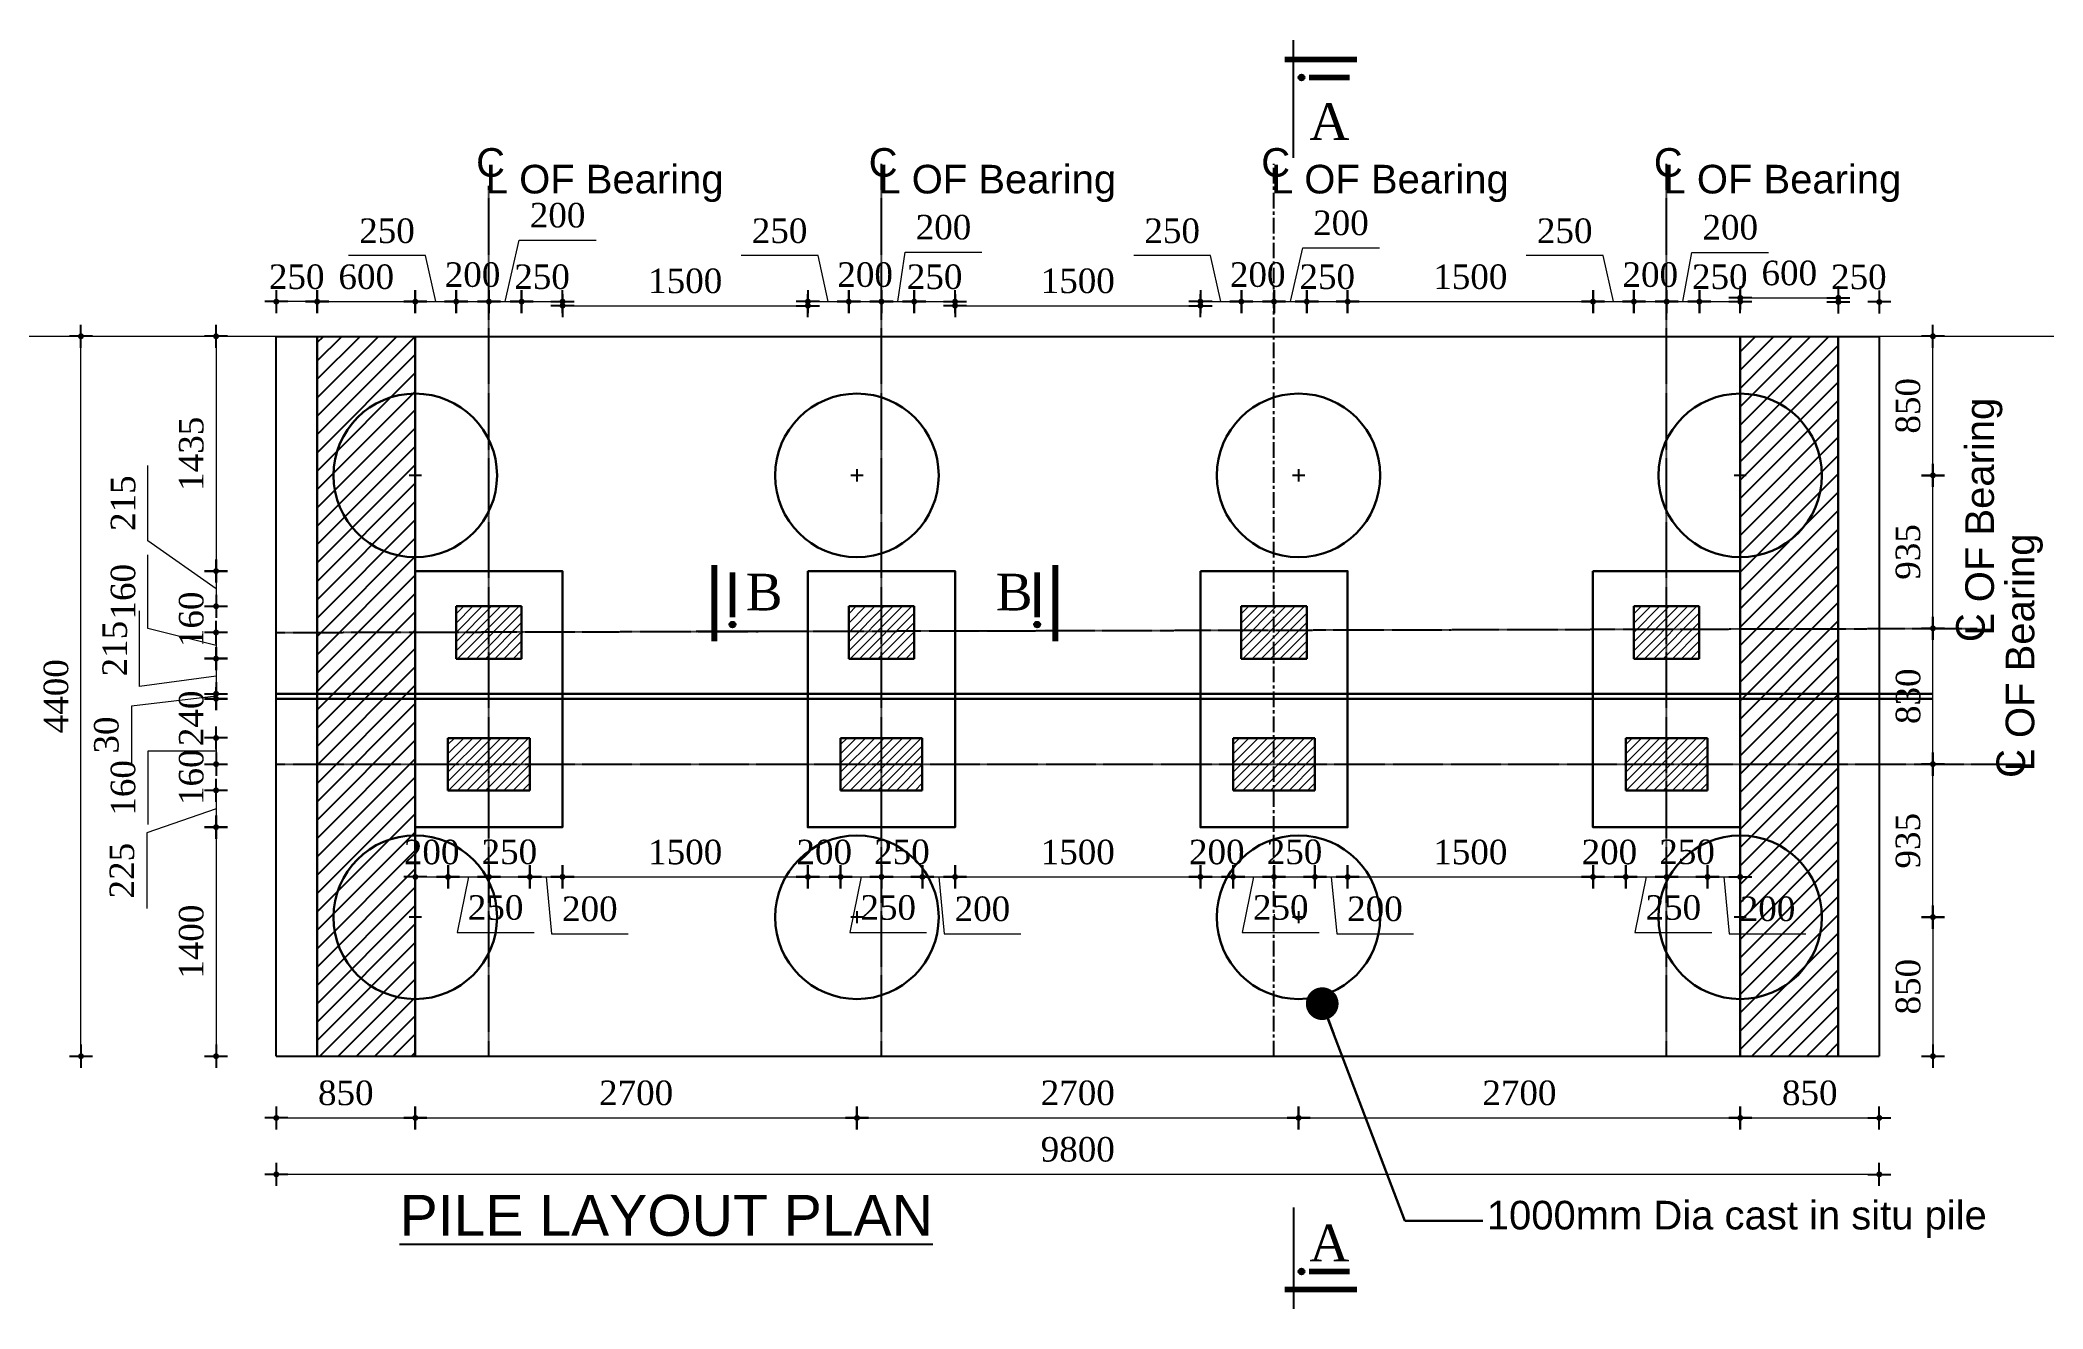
# Model space of a CAD drawing. Header units: millimetres. Extents: x -29779 to 80452, y -13100 to 39577.
# Drawn here: x 6273 to 18518, y 31823 to 39577 of the extents above; entities that cross this region are included whole.
import ezdxf

# ---------------------------------------------------------------- set-up
doc = ezdxf.new("R2010")
doc.units = ezdxf.units.MM
doc.header["$LTSCALE"] = 3
doc.linetypes.add('CENTER', pattern=[50.8, 31.75, -6.35, 6.35, -6.35])
doc.linetypes.add('HIDDEN', pattern=[9.525, 6.35, -3.175])
for name, color, linetype in [('Center Line', 34, 'Continuous'), ('dim', 4, 'Continuous'), ('Hatching', 35, 'Continuous'), ('Pile', 11, 'Continuous'), ('Text', 7, 'Continuous')]:
    doc.layers.add(name, color=color, linetype=linetype)
for name, color, linetype, lineweight in [('Dimision', 4, 'Continuous', 13), ('hatch', 253, 'Continuous', 13), ('Pire Line', 11, 'Continuous', 30)]:
    doc.layers.add(name, color=color, linetype=linetype, lineweight=lineweight)
doc.styles.add('ROMANS', font='arial.ttf', dxfattribs={"height": 200})
doc.styles.get("Standard").update_dxf_attribs({"font": 'times.ttf'})
doc.dimstyles.new('Copy of ISO-90', dxfattribs={"dimtxt": 90, "dimasz": 0.7, "dimexe": 1, "dimexo": 60, "dimgap": 75, "dimtad": 1, "dimdec": 0, "dimlfac": -1, "dimzin": 1, "dimdsep": 46, "dimtxsty": 'Standard', "dimblk": 'DIM', "dimcen": 60, "dimclrd": 256, "dimclre": 256, "dimclrt": 256, "dimadec": 0, "dimazin": 0, "dimtfac": 1, "dimtdec": 0, "dimtix": 1, "dimtofl": 0, "dimtmove": 0, "dimatfit": 3, "dimldrblk": 'DOT', "dimfxl": 60, "dimfxlon": 1, "dimtolj": 1, "dimlwd": -1, "dimarcsym": 0})
doc.dimstyles.new('ISO-25', dxfattribs={"dimtxt": 15, "dimasz": 15, "dimexe": 20, "dimexo": 10.625, "dimgap": 15, "dimtad": 1, "dimdec": 1, "dimdsep": 46, "dimtxsty": 'Standard', "dimblk": 'DOT', "dimcen": 2.5, "dimclrd": 256, "dimclre": 256, "dimclrt": 256, "dimadec": 0, "dimazin": 0, "dimtfac": 1, "dimtdec": 1, "dimtix": 1, "dimtmove": 0, "dimatfit": 3, "dimldrblk": 'DOT', "dimfxl": 1, "dimlwd": -1, "dimarcsym": 0})
pattern_1 = [(45, (376227.16, -104201.73), (-56.1266, 56.1266), [])]

msp = doc.modelspace()

# ---------------------------------------------------------------- texts
at = {"layer": 'Text'}
for s, p in [('A', (14032.56, 38967.47)), ('B', (10586.38, 36091.53)), ('B', (12114.95, 36091.53)), ('A', (14032.56, 32113.27))]:
    msp.add_text(s, height=224.17, dxfattribs=at).set_placement(p)
at = {"layer": 'Text', "attachment_point": 1, "style": 'ROMANS'}
for s, insert, char_height, width in [('C', (8938.71, 38916.99), 175, 8235.4588), ('L OF Bearing', (8997.99, 38815), 175, 8235.4588), ('C', (11338.71, 38916.99), 175, 8235.4588), ('L OF Bearing', (11397.99, 38815), 175, 8235.4588), ('C', (13738.71, 38916.99), 175, 8235.4588), ('L OF Bearing', (13797.99, 38815), 175, 8235.4588), ('C', (16138.71, 38916.99), 175, 8235.4588), ('L OF Bearing', (16197.99, 38815), 175, 8235.4588), ('{\\LPILE LAYOUT PLAN }', (8471.09, 32519.34), 250, 17029.0051), ('1000mm Dia cast in situ pile ', (15117.56, 32483.17), 175, 8235.4588)]:
    msp.add_mtext(s, dxfattribs=dict(at, insert=insert, char_height=char_height, width=width))
at = {"layer": 'Text', "char_height": 175, "width": 8235.4588, "attachment_point": 3, "rotation": 90, "style": 'ROMANS'}
for s, insert in [('L OF Bearing', (18042.99, 37391.6)), ('L OF Bearing', (18289.84, 36561.6)), ('C', (17986.54, 36074.16)), ('C', (18233.4, 35244.16))]:
    msp.add_mtext(s, dxfattribs=dict(at, insert=insert))

# ---------------------------------------------------------------- blocks, each defined once
blk = doc.blocks.new('DIM')
at = {"layer": 'dim'}
for p, q in [((-101, 0), (101, 0)), ((0, -101), (0, 101))]:
    blk.add_line(p, q, dxfattribs=at)
at = {"layer": 'dim', "const_width": 25.4}
blk.add_lwpolyline([(-13, 0, 1), (13, 0, 1)], format="xyb", close=True, dxfattribs=at)
blk = doc.blocks.new('*D790')
at = {"layer": 'Defpoints', "color": 0, "linetype": 'Continuous', "ltscale": 0.1, "transparency": 16777216}
for p in [(7717, 37979), (7717, 37767), (7967, 37767)]:
    blk.add_point(p, dxfattribs=at)
at = {"layer": 'Dimision', "lineweight": -2, "ltscale": 0.1, "transparency": 16777216}
for p, q in [((7717, 37978), (7717, 37980)), ((7967, 37978), (7967, 37980))]:
    blk.add_line(p, q, dxfattribs=at)
at = {"layer": 'Dimision', "ltscale": 0.1, "transparency": 16777216}
blk.add_line((7966, 37979), (7717, 37979), dxfattribs=at)
at = {"layer": 'Dimision', "linetype": 'Continuous', "ltscale": 0.1, "transparency": 16777216, "xscale": 0.7, "yscale": 0.7, "zscale": 0.7, "rotation": 180}
blk.add_blockref('DIM', (7717, 37979), dxfattribs=at)
at = {"layer": 'Dimision', "linetype": 'Continuous', "ltscale": 0.1, "transparency": 16777216, "xscale": 0.7, "yscale": 0.7, "zscale": 0.7}
blk.add_blockref('DIM', (7967, 37979), dxfattribs=at)
at = {"layer": 'Dimision', "linetype": 'Continuous', "ltscale": 0.1, "transparency": 16777216, "insert": (7842, 38130), "char_height": 150, "attachment_point": 5}
blk.add_mtext('\\A1;250', dxfattribs=at)
blk = doc.blocks.new('_Dot')
at = {"color": 0, "linetype": 'ByBlock', "lineweight": -2}
blk.add_line((-0.5, 0), (-1, 0), dxfattribs=at)
at = {"color": 0, "linetype": 'ByBlock', "const_width": 0.5}
blk.add_lwpolyline([(-0.25, 0, 1), (0.25, 0, 1)], format="xyb", close=True, dxfattribs=at)
blk = doc.blocks.new('*D791')
at = {"layer": 'Defpoints', "color": 0, "linetype": 'Continuous', "ltscale": 0.1, "transparency": 16777216}
for p in [(7717, 33367), (17517, 33367), (7717, 32645)]:
    blk.add_point(p, dxfattribs=at)
at = {"layer": 'Dimision', "lineweight": -2, "ltscale": 0.1, "transparency": 16777216}
for p, q in [((7717, 32646), (7717, 32644)), ((17517, 32646), (17517, 32644))]:
    blk.add_line(p, q, dxfattribs=at)
at = {"layer": 'Dimision', "ltscale": 0.1, "transparency": 16777216}
blk.add_line((17516, 32645), (7717, 32645), dxfattribs=at)
at = {"layer": 'Dimision', "linetype": 'Continuous', "ltscale": 0.1, "transparency": 16777216, "xscale": 0.7, "yscale": 0.7, "zscale": 0.7, "rotation": 180}
blk.add_blockref('DIM', (7717, 32645), dxfattribs=at)
at = {"layer": 'Dimision', "linetype": 'Continuous', "ltscale": 0.1, "transparency": 16777216, "xscale": 0.7, "yscale": 0.7, "zscale": 0.7}
blk.add_blockref('DIM', (17517, 32645), dxfattribs=at)
at = {"layer": 'Dimision', "linetype": 'Continuous', "ltscale": 0.1, "transparency": 16777216, "insert": (12617, 32797), "char_height": 150, "attachment_point": 5}
blk.add_mtext('\\A1;9800', dxfattribs=at)
blk = doc.blocks.new('*D792')
at = {"layer": 'Defpoints', "color": 0, "linetype": 'Continuous', "ltscale": 0.1, "transparency": 16777216}
for p in [(6523, 37767), (6667, 37767), (6667, 33367)]:
    blk.add_point(p, dxfattribs=at)
at = {"layer": 'Dimision', "lineweight": -2, "ltscale": 0.1, "transparency": 16777216}
for p, q in [((6524, 37767), (6522, 37767)), ((6524, 33367), (6522, 33367))]:
    blk.add_line(p, q, dxfattribs=at)
at = {"layer": 'Dimision', "ltscale": 0.1, "transparency": 16777216}
blk.add_line((6523, 33367), (6523, 37766), dxfattribs=at)
at = {"layer": 'Dimision', "linetype": 'Continuous', "ltscale": 0.1, "transparency": 16777216, "xscale": 0.7, "yscale": 0.7, "zscale": 0.7}
for p, rotation in [((6523, 37767), 90), ((6523, 33367), 270)]:
    blk.add_blockref('DIM', p, dxfattribs=dict(at, rotation=rotation))
at = {"layer": 'Dimision', "linetype": 'Continuous', "ltscale": 0.1, "transparency": 16777216, "insert": (6371, 35567), "char_height": 150, "attachment_point": 5, "rotation": 90}
blk.add_mtext('\\A1;4400', dxfattribs=at)
blk = doc.blocks.new('*D793')
at = {"layer": 'Defpoints', "color": 0, "linetype": 'Continuous', "ltscale": 0.1, "transparency": 16777216}
for p in [(17521, 35152), (17845, 35152), (17517, 34217)]:
    blk.add_point(p, dxfattribs=at)
at = {"layer": 'Dimision', "lineweight": -2, "ltscale": 0.1, "transparency": 16777216}
for p, q in [((17844, 35152), (17846, 35152)), ((17844, 34217), (17846, 34217))]:
    blk.add_line(p, q, dxfattribs=at)
at = {"layer": 'Dimision', "ltscale": 0.1, "transparency": 16777216}
blk.add_line((17845, 34217), (17845, 35151), dxfattribs=at)
at = {"layer": 'Dimision', "linetype": 'Continuous', "ltscale": 0.1, "transparency": 16777216, "xscale": 0.7, "yscale": 0.7, "zscale": 0.7}
for p, rotation in [((17845, 35152), 90), ((17845, 34217), 270)]:
    blk.add_blockref('DIM', p, dxfattribs=dict(at, rotation=rotation))
at = {"layer": 'Dimision', "linetype": 'Continuous', "ltscale": 0.1, "transparency": 16777216, "insert": (17693, 34684), "char_height": 150, "attachment_point": 5, "rotation": 90}
blk.add_mtext('\\A1;935', dxfattribs=at)
blk = doc.blocks.new('*D794')
at = {"layer": 'Defpoints', "color": 0, "linetype": 'Continuous', "ltscale": 0.1, "transparency": 16777216}
for p in [(17516, 35982), (17845, 35982), (17521, 35152)]:
    blk.add_point(p, dxfattribs=at)
at = {"layer": 'Dimision', "lineweight": -2, "ltscale": 0.1, "transparency": 16777216}
for p, q in [((17844, 35982), (17846, 35982)), ((17844, 35152), (17846, 35152))]:
    blk.add_line(p, q, dxfattribs=at)
at = {"layer": 'Dimision', "ltscale": 0.1, "transparency": 16777216}
blk.add_line((17845, 35152), (17845, 35981), dxfattribs=at)
at = {"layer": 'Dimision', "linetype": 'Continuous', "ltscale": 0.1, "transparency": 16777216, "xscale": 0.7, "yscale": 0.7, "zscale": 0.7}
for p, rotation in [((17845, 35982), 90), ((17845, 35152), 270)]:
    blk.add_blockref('DIM', p, dxfattribs=dict(at, rotation=rotation))
at = {"layer": 'Dimision', "linetype": 'Continuous', "ltscale": 0.1, "transparency": 16777216, "insert": (17694, 35567), "char_height": 150, "attachment_point": 5, "rotation": 90}
blk.add_mtext('\\A1;830', dxfattribs=at)
blk = doc.blocks.new('*D795')
at = {"layer": 'Defpoints', "color": 0, "linetype": 'Continuous', "ltscale": 0.1, "transparency": 16777216}
for p in [(17517, 36917), (17845, 36917), (17516, 35982)]:
    blk.add_point(p, dxfattribs=at)
at = {"layer": 'Dimision', "lineweight": -2, "ltscale": 0.1, "transparency": 16777216}
for p, q in [((17843, 36917), (17846, 36917)), ((17843, 35982), (17846, 35982))]:
    blk.add_line(p, q, dxfattribs=at)
at = {"layer": 'Dimision', "ltscale": 0.1, "transparency": 16777216}
blk.add_line((17845, 35982), (17845, 36916), dxfattribs=at)
at = {"layer": 'Dimision', "linetype": 'Continuous', "ltscale": 0.1, "transparency": 16777216, "xscale": 0.7, "yscale": 0.7, "zscale": 0.7}
for p, rotation in [((17845, 36917), 90), ((17845, 35982), 270)]:
    blk.add_blockref('DIM', p, dxfattribs=dict(at, rotation=rotation))
at = {"layer": 'Dimision', "linetype": 'Continuous', "ltscale": 0.1, "transparency": 16777216, "insert": (17693, 36449), "char_height": 150, "attachment_point": 5, "rotation": 90}
blk.add_mtext('\\A1;935', dxfattribs=at)
blk = doc.blocks.new('*D796')
at = {"layer": 'Defpoints', "color": 0, "linetype": 'Continuous', "ltscale": 0.1, "transparency": 16777216}
for p in [(17517, 34217), (17515, 33367), (17845, 33367)]:
    blk.add_point(p, dxfattribs=at)
at = {"layer": 'Dimision', "lineweight": -2, "ltscale": 0.1, "transparency": 16777216}
for p, q in [((17844, 34217), (17846, 34217)), ((17844, 33367), (17846, 33367))]:
    blk.add_line(p, q, dxfattribs=at)
at = {"layer": 'Dimision', "ltscale": 0.1, "transparency": 16777216}
blk.add_line((17845, 34216), (17845, 33367), dxfattribs=at)
at = {"layer": 'Dimision', "linetype": 'Continuous', "ltscale": 0.1, "transparency": 16777216, "xscale": 0.7, "yscale": 0.7, "zscale": 0.7}
for p, rotation in [((17845, 34217), 90), ((17845, 33367), 270)]:
    blk.add_blockref('DIM', p, dxfattribs=dict(at, rotation=rotation))
at = {"layer": 'Dimision', "linetype": 'Continuous', "ltscale": 0.1, "transparency": 16777216, "insert": (17694, 33792), "char_height": 150, "attachment_point": 5, "rotation": 90}
blk.add_mtext('\\A1;850', dxfattribs=at)
blk = doc.blocks.new('*D797')
at = {"layer": 'Defpoints', "color": 0, "linetype": 'Continuous', "ltscale": 0.1, "transparency": 16777216}
for p in [(17487, 37767), (17845, 37767), (17517, 36917)]:
    blk.add_point(p, dxfattribs=at)
at = {"layer": 'Dimision', "lineweight": -2, "ltscale": 0.1, "transparency": 16777216}
for p, q in [((17844, 37767), (17846, 37767)), ((17844, 36917), (17846, 36917))]:
    blk.add_line(p, q, dxfattribs=at)
at = {"layer": 'Dimision', "ltscale": 0.1, "transparency": 16777216}
blk.add_line((17845, 36917), (17845, 37766), dxfattribs=at)
at = {"layer": 'Dimision', "linetype": 'Continuous', "ltscale": 0.1, "transparency": 16777216, "xscale": 0.7, "yscale": 0.7, "zscale": 0.7}
for p, rotation in [((17845, 37767), 90), ((17845, 36917), 270)]:
    blk.add_blockref('DIM', p, dxfattribs=dict(at, rotation=rotation))
at = {"layer": 'Dimision', "linetype": 'Continuous', "ltscale": 0.1, "transparency": 16777216, "insert": (17693, 37342), "char_height": 150, "attachment_point": 5, "rotation": 90}
blk.add_mtext('\\A1;850', dxfattribs=at)
blk = doc.blocks.new('*D798')
at = {"layer": 'Defpoints', "color": 0, "linetype": 'Continuous', "ltscale": 0.1, "transparency": 16777216}
for p in [(7717, 33367), (8567, 33367), (8567, 32990)]:
    blk.add_point(p, dxfattribs=at)
at = {"layer": 'Dimision', "lineweight": -2, "ltscale": 0.1, "transparency": 16777216}
for p, q in [((7717, 32991), (7717, 32989)), ((8567, 32991), (8567, 32989))]:
    blk.add_line(p, q, dxfattribs=at)
at = {"layer": 'Dimision', "ltscale": 0.1, "transparency": 16777216}
blk.add_line((7717, 32990), (8566, 32990), dxfattribs=at)
at = {"layer": 'Dimision', "linetype": 'Continuous', "ltscale": 0.1, "transparency": 16777216, "xscale": 0.7, "yscale": 0.7, "zscale": 0.7, "rotation": 180}
blk.add_blockref('DIM', (7717, 32990), dxfattribs=at)
at = {"layer": 'Dimision', "linetype": 'Continuous', "ltscale": 0.1, "transparency": 16777216, "xscale": 0.7, "yscale": 0.7, "zscale": 0.7}
blk.add_blockref('DIM', (8567, 32990), dxfattribs=at)
at = {"layer": 'Dimision', "linetype": 'Continuous', "ltscale": 0.1, "transparency": 16777216, "insert": (8142, 33142), "char_height": 150, "attachment_point": 5}
blk.add_mtext('\\A1;850', dxfattribs=at)
blk = doc.blocks.new('*D799')
at = {"layer": 'Defpoints', "color": 0, "linetype": 'Continuous', "ltscale": 0.1, "transparency": 16777216}
for p in [(8567, 33367), (11267, 33367), (11267, 32990)]:
    blk.add_point(p, dxfattribs=at)
at = {"layer": 'Dimision', "lineweight": -2, "ltscale": 0.1, "transparency": 16777216}
for p, q in [((8567, 32991), (8567, 32989)), ((11267, 32991), (11267, 32989))]:
    blk.add_line(p, q, dxfattribs=at)
at = {"layer": 'Dimision', "ltscale": 0.1, "transparency": 16777216}
blk.add_line((8567, 32990), (11266, 32990), dxfattribs=at)
at = {"layer": 'Dimision', "linetype": 'Continuous', "ltscale": 0.1, "transparency": 16777216, "xscale": 0.7, "yscale": 0.7, "zscale": 0.7, "rotation": 180}
blk.add_blockref('DIM', (8567, 32990), dxfattribs=at)
at = {"layer": 'Dimision', "linetype": 'Continuous', "ltscale": 0.1, "transparency": 16777216, "xscale": 0.7, "yscale": 0.7, "zscale": 0.7}
blk.add_blockref('DIM', (11267, 32990), dxfattribs=at)
at = {"layer": 'Dimision', "linetype": 'Continuous', "ltscale": 0.1, "transparency": 16777216, "insert": (9917, 33142), "char_height": 150, "attachment_point": 5}
blk.add_mtext('\\A1;2700', dxfattribs=at)
blk = doc.blocks.new('*D800')
at = {"layer": 'Defpoints', "color": 0, "linetype": 'Continuous', "ltscale": 0.1, "transparency": 16777216}
for p in [(11267, 33367), (13967, 33367), (13967, 32990)]:
    blk.add_point(p, dxfattribs=at)
at = {"layer": 'Dimision', "lineweight": -2, "ltscale": 0.1, "transparency": 16777216}
for p, q in [((11267, 32991), (11267, 32989)), ((13967, 32991), (13967, 32989))]:
    blk.add_line(p, q, dxfattribs=at)
at = {"layer": 'Dimision', "ltscale": 0.1, "transparency": 16777216}
blk.add_line((11267, 32990), (13966, 32990), dxfattribs=at)
at = {"layer": 'Dimision', "linetype": 'Continuous', "ltscale": 0.1, "transparency": 16777216, "xscale": 0.7, "yscale": 0.7, "zscale": 0.7, "rotation": 180}
blk.add_blockref('DIM', (11267, 32990), dxfattribs=at)
at = {"layer": 'Dimision', "linetype": 'Continuous', "ltscale": 0.1, "transparency": 16777216, "xscale": 0.7, "yscale": 0.7, "zscale": 0.7}
blk.add_blockref('DIM', (13967, 32990), dxfattribs=at)
at = {"layer": 'Dimision', "linetype": 'Continuous', "ltscale": 0.1, "transparency": 16777216, "insert": (12617, 33142), "char_height": 150, "attachment_point": 5}
blk.add_mtext('\\A1;2700', dxfattribs=at)
blk = doc.blocks.new('*D801')
at = {"layer": 'Defpoints', "color": 0, "linetype": 'Continuous', "ltscale": 0.1, "transparency": 16777216}
for p in [(13967, 33367), (16667, 33367), (16667, 32990)]:
    blk.add_point(p, dxfattribs=at)
at = {"layer": 'Dimision', "lineweight": -2, "ltscale": 0.1, "transparency": 16777216}
for p, q in [((13967, 32991), (13967, 32989)), ((16667, 32991), (16667, 32989))]:
    blk.add_line(p, q, dxfattribs=at)
at = {"layer": 'Dimision', "ltscale": 0.1, "transparency": 16777216}
blk.add_line((13967, 32990), (16666, 32990), dxfattribs=at)
at = {"layer": 'Dimision', "linetype": 'Continuous', "ltscale": 0.1, "transparency": 16777216, "xscale": 0.7, "yscale": 0.7, "zscale": 0.7, "rotation": 180}
blk.add_blockref('DIM', (13967, 32990), dxfattribs=at)
at = {"layer": 'Dimision', "linetype": 'Continuous', "ltscale": 0.1, "transparency": 16777216, "xscale": 0.7, "yscale": 0.7, "zscale": 0.7}
blk.add_blockref('DIM', (16667, 32990), dxfattribs=at)
at = {"layer": 'Dimision', "linetype": 'Continuous', "ltscale": 0.1, "transparency": 16777216, "insert": (15317, 33142), "char_height": 150, "attachment_point": 5}
blk.add_mtext('\\A1;2700', dxfattribs=at)
blk = doc.blocks.new('*D802')
at = {"layer": 'Defpoints', "color": 0, "linetype": 'Continuous', "ltscale": 0.1, "transparency": 16777216}
for p in [(16667, 33367), (17517, 33367), (17517, 32990)]:
    blk.add_point(p, dxfattribs=at)
at = {"layer": 'Dimision', "lineweight": -2, "ltscale": 0.1, "transparency": 16777216}
for p, q in [((16667, 32991), (16667, 32989)), ((17517, 32991), (17517, 32989))]:
    blk.add_line(p, q, dxfattribs=at)
at = {"layer": 'Dimision', "ltscale": 0.1, "transparency": 16777216}
blk.add_line((16667, 32990), (17516, 32990), dxfattribs=at)
at = {"layer": 'Dimision', "linetype": 'Continuous', "ltscale": 0.1, "transparency": 16777216, "xscale": 0.7, "yscale": 0.7, "zscale": 0.7, "rotation": 180}
blk.add_blockref('DIM', (16667, 32990), dxfattribs=at)
at = {"layer": 'Dimision', "linetype": 'Continuous', "ltscale": 0.1, "transparency": 16777216, "xscale": 0.7, "yscale": 0.7, "zscale": 0.7}
blk.add_blockref('DIM', (17517, 32990), dxfattribs=at)
at = {"layer": 'Dimision', "linetype": 'Continuous', "ltscale": 0.1, "transparency": 16777216, "insert": (17092, 33142), "char_height": 150, "attachment_point": 5}
blk.add_mtext('\\A1;850', dxfattribs=at)
blk = doc.blocks.new('*D837')
at = {"layer": 'Defpoints', "color": 0, "linetype": 'Continuous', "ltscale": 0.1, "transparency": 16777216}
for p in [(8567, 37979), (7967, 37767), (8567, 37767)]:
    blk.add_point(p, dxfattribs=at)
at = {"layer": 'Dimision', "lineweight": -2, "ltscale": 0.1, "transparency": 16777216}
for p, q in [((7967, 37978), (7967, 37980)), ((8567, 37978), (8567, 37980))]:
    blk.add_line(p, q, dxfattribs=at)
at = {"layer": 'Dimision', "ltscale": 0.1, "transparency": 16777216}
blk.add_line((7967, 37979), (8566, 37979), dxfattribs=at)
at = {"layer": 'Dimision', "linetype": 'Continuous', "ltscale": 0.1, "transparency": 16777216, "xscale": 0.7, "yscale": 0.7, "zscale": 0.7, "rotation": 180}
blk.add_blockref('DIM', (7967, 37979), dxfattribs=at)
at = {"layer": 'Dimision', "linetype": 'Continuous', "ltscale": 0.1, "transparency": 16777216, "xscale": 0.7, "yscale": 0.7, "zscale": 0.7}
blk.add_blockref('DIM', (8567, 37979), dxfattribs=at)
at = {"layer": 'Dimision', "linetype": 'Continuous', "ltscale": 0.1, "transparency": 16777216, "insert": (8267, 38130), "char_height": 150, "attachment_point": 5}
blk.add_mtext('\\A1;600', dxfattribs=at)
blk = doc.blocks.new('*D838')
at = {"layer": 'Defpoints', "color": 0, "linetype": 'Continuous', "ltscale": 0.1, "transparency": 16777216}
for p in [(8817, 37979), (8567, 37767), (8817, 36117)]:
    blk.add_point(p, dxfattribs=at)
at = {"layer": 'Dimision', "ltscale": 0.1, "transparency": 16777216}
for p, q in [((8629, 38260), (8159, 38260)), ((8692, 37979), (8629, 38260)), ((8567, 37979), (8816, 37979))]:
    blk.add_line(p, q, dxfattribs=at)
at = {"layer": 'Dimision', "lineweight": -2, "ltscale": 0.1, "transparency": 16777216}
for p, q in [((8567, 37978), (8567, 37980)), ((8817, 37978), (8817, 37980))]:
    blk.add_line(p, q, dxfattribs=at)
at = {"layer": 'Dimision', "linetype": 'Continuous', "ltscale": 0.1, "transparency": 16777216, "xscale": 0.7, "yscale": 0.7, "zscale": 0.7, "rotation": 180}
blk.add_blockref('DIM', (8567, 37979), dxfattribs=at)
at = {"layer": 'Dimision', "linetype": 'Continuous', "ltscale": 0.1, "transparency": 16777216, "xscale": 0.7, "yscale": 0.7, "zscale": 0.7}
blk.add_blockref('DIM', (8817, 37979), dxfattribs=at)
at = {"layer": 'Dimision', "linetype": 'Continuous', "ltscale": 0.1, "transparency": 16777216, "insert": (8394, 38411), "char_height": 150, "attachment_point": 5}
blk.add_mtext('\\A1;250', dxfattribs=at)
blk = doc.blocks.new('*D839')
at = {"layer": 'Defpoints', "color": 0, "linetype": 'Continuous', "ltscale": 0.1, "transparency": 16777216}
for p in [(9017, 37979), (8817, 36117), (9017, 36117)]:
    blk.add_point(p, dxfattribs=at)
at = {"layer": 'Dimision', "lineweight": -2, "ltscale": 0.1, "transparency": 16777216}
for p, q in [((8817, 37978), (8817, 37980)), ((9017, 37978), (9017, 37980))]:
    blk.add_line(p, q, dxfattribs=at)
at = {"layer": 'Dimision', "ltscale": 0.1, "transparency": 16777216}
blk.add_line((8817, 37979), (9016, 37979), dxfattribs=at)
at = {"layer": 'Dimision', "linetype": 'Continuous', "ltscale": 0.1, "transparency": 16777216, "xscale": 0.7, "yscale": 0.7, "zscale": 0.7, "rotation": 180}
blk.add_blockref('DIM', (8817, 37979), dxfattribs=at)
at = {"layer": 'Dimision', "linetype": 'Continuous', "ltscale": 0.1, "transparency": 16777216, "xscale": 0.7, "yscale": 0.7, "zscale": 0.7}
blk.add_blockref('DIM', (9017, 37979), dxfattribs=at)
at = {"layer": 'Dimision', "linetype": 'Continuous', "ltscale": 0.1, "transparency": 16777216, "insert": (8917, 38143), "char_height": 150, "attachment_point": 5}
blk.add_mtext('\\A1;200', dxfattribs=at)
blk = doc.blocks.new('*D840')
at = {"layer": 'Defpoints', "color": 0, "linetype": 'Continuous', "ltscale": 0.1, "transparency": 16777216}
for p in [(9217, 37979), (9017, 36117), (9217, 36117)]:
    blk.add_point(p, dxfattribs=at)
at = {"layer": 'Dimision', "ltscale": 0.1, "transparency": 16777216}
for p, q in [((9117, 37979), (9202, 38355)), ((9202, 38355), (9672, 38355)), ((9017, 37979), (9216, 37979))]:
    blk.add_line(p, q, dxfattribs=at)
at = {"layer": 'Dimision', "lineweight": -2, "ltscale": 0.1, "transparency": 16777216}
for p, q in [((9017, 37978), (9017, 37980)), ((9217, 37978), (9217, 37980))]:
    blk.add_line(p, q, dxfattribs=at)
at = {"layer": 'Dimision', "linetype": 'Continuous', "ltscale": 0.1, "transparency": 16777216, "xscale": 0.7, "yscale": 0.7, "zscale": 0.7, "rotation": 180}
blk.add_blockref('DIM', (9017, 37979), dxfattribs=at)
at = {"layer": 'Dimision', "linetype": 'Continuous', "ltscale": 0.1, "transparency": 16777216, "xscale": 0.7, "yscale": 0.7, "zscale": 0.7}
blk.add_blockref('DIM', (9217, 37979), dxfattribs=at)
at = {"layer": 'Dimision', "linetype": 'Continuous', "ltscale": 0.1, "transparency": 16777216, "insert": (9437, 38506), "char_height": 150, "attachment_point": 5}
blk.add_mtext('\\A1;200', dxfattribs=at)
blk = doc.blocks.new('*D841')
at = {"layer": 'Defpoints', "color": 0, "linetype": 'Continuous', "ltscale": 0.1, "transparency": 16777216}
for p in [(9467, 37979), (9467, 36332), (9217, 36117)]:
    blk.add_point(p, dxfattribs=at)
at = {"layer": 'Dimision', "lineweight": -2, "ltscale": 0.1, "transparency": 16777216}
for p, q in [((9217, 37978), (9217, 37980)), ((9467, 37978), (9467, 37980))]:
    blk.add_line(p, q, dxfattribs=at)
at = {"layer": 'Dimision', "ltscale": 0.1, "transparency": 16777216}
blk.add_line((9217, 37979), (9466, 37979), dxfattribs=at)
at = {"layer": 'Dimision', "linetype": 'Continuous', "ltscale": 0.1, "transparency": 16777216, "xscale": 0.7, "yscale": 0.7, "zscale": 0.7, "rotation": 180}
blk.add_blockref('DIM', (9217, 37979), dxfattribs=at)
at = {"layer": 'Dimision', "linetype": 'Continuous', "ltscale": 0.1, "transparency": 16777216, "xscale": 0.7, "yscale": 0.7, "zscale": 0.7}
blk.add_blockref('DIM', (9467, 37979), dxfattribs=at)
at = {"layer": 'Dimision', "linetype": 'Continuous', "ltscale": 0.1, "transparency": 16777216, "insert": (9342, 38130), "char_height": 150, "attachment_point": 5}
blk.add_mtext('\\A1;250', dxfattribs=at)
blk = doc.blocks.new('*D842')
at = {"layer": 'Defpoints', "color": 0, "linetype": 'Continuous', "ltscale": 0.1, "transparency": 16777216}
for p in [(10967, 37954), (9467, 36332), (10967, 36332)]:
    blk.add_point(p, dxfattribs=at)
at = {"layer": 'Dimision', "lineweight": -2, "ltscale": 0.1, "transparency": 16777216}
for p, q in [((9467, 37953), (9467, 37955)), ((10967, 37953), (10967, 37955))]:
    blk.add_line(p, q, dxfattribs=at)
at = {"layer": 'Dimision', "ltscale": 0.1, "transparency": 16777216}
blk.add_line((9467, 37954), (10966, 37954), dxfattribs=at)
at = {"layer": 'Dimision', "linetype": 'Continuous', "ltscale": 0.1, "transparency": 16777216, "xscale": 0.7, "yscale": 0.7, "zscale": 0.7, "rotation": 180}
blk.add_blockref('DIM', (9467, 37954), dxfattribs=at)
at = {"layer": 'Dimision', "linetype": 'Continuous', "ltscale": 0.1, "transparency": 16777216, "xscale": 0.7, "yscale": 0.7, "zscale": 0.7}
blk.add_blockref('DIM', (10967, 37954), dxfattribs=at)
at = {"layer": 'Dimision', "linetype": 'Continuous', "ltscale": 0.1, "transparency": 16777216, "insert": (10217, 38105), "char_height": 150, "attachment_point": 5}
blk.add_mtext('\\A1;1500', dxfattribs=at)
blk = doc.blocks.new('*D843')
at = {"layer": 'Defpoints', "color": 0, "linetype": 'Continuous', "ltscale": 0.1, "transparency": 16777216}
for p in [(13367, 37954), (11867, 36332), (13367, 36332)]:
    blk.add_point(p, dxfattribs=at)
at = {"layer": 'Dimision', "lineweight": -2, "ltscale": 0.1, "transparency": 16777216}
for p, q in [((11867, 37953), (11867, 37955)), ((13367, 37953), (13367, 37955))]:
    blk.add_line(p, q, dxfattribs=at)
at = {"layer": 'Dimision', "ltscale": 0.1, "transparency": 16777216}
blk.add_line((11867, 37954), (13366, 37954), dxfattribs=at)
at = {"layer": 'Dimision', "linetype": 'Continuous', "ltscale": 0.1, "transparency": 16777216, "xscale": 0.7, "yscale": 0.7, "zscale": 0.7, "rotation": 180}
blk.add_blockref('DIM', (11867, 37954), dxfattribs=at)
at = {"layer": 'Dimision', "linetype": 'Continuous', "ltscale": 0.1, "transparency": 16777216, "xscale": 0.7, "yscale": 0.7, "zscale": 0.7}
blk.add_blockref('DIM', (13367, 37954), dxfattribs=at)
at = {"layer": 'Dimision', "linetype": 'Continuous', "ltscale": 0.1, "transparency": 16777216, "insert": (12617, 38105), "char_height": 150, "attachment_point": 5}
blk.add_mtext('\\A1;1500', dxfattribs=at)
blk = doc.blocks.new('*D844')
at = {"layer": 'Defpoints', "color": 0, "linetype": 'Continuous', "ltscale": 0.1, "transparency": 16777216}
for p in [(15767, 37979), (14267, 36332), (15767, 35976)]:
    blk.add_point(p, dxfattribs=at)
at = {"layer": 'Dimision', "lineweight": -2, "ltscale": 0.1, "transparency": 16777216}
for p, q in [((14267, 37978), (14267, 37980)), ((15767, 37978), (15767, 37980))]:
    blk.add_line(p, q, dxfattribs=at)
at = {"layer": 'Dimision', "ltscale": 0.1, "transparency": 16777216}
blk.add_line((14267, 37979), (15766, 37979), dxfattribs=at)
at = {"layer": 'Dimision', "linetype": 'Continuous', "ltscale": 0.1, "transparency": 16777216, "xscale": 0.7, "yscale": 0.7, "zscale": 0.7, "rotation": 180}
blk.add_blockref('DIM', (14267, 37979), dxfattribs=at)
at = {"layer": 'Dimision', "linetype": 'Continuous', "ltscale": 0.1, "transparency": 16777216, "xscale": 0.7, "yscale": 0.7, "zscale": 0.7}
blk.add_blockref('DIM', (15767, 37979), dxfattribs=at)
at = {"layer": 'Dimision', "linetype": 'Continuous', "ltscale": 0.1, "transparency": 16777216, "insert": (15017, 38130), "char_height": 150, "attachment_point": 5}
blk.add_mtext('\\A1;1500', dxfattribs=at)
blk = doc.blocks.new('*D845')
at = {"layer": 'Defpoints', "color": 0, "linetype": 'Continuous', "ltscale": 0.1, "transparency": 16777216}
for p in [(17267, 38002), (16667, 35978), (17267, 35980)]:
    blk.add_point(p, dxfattribs=at)
at = {"layer": 'Dimision', "lineweight": -2, "ltscale": 0.1, "transparency": 16777216}
for p, q in [((16667, 38000), (16667, 38003)), ((17267, 38000), (17267, 38003))]:
    blk.add_line(p, q, dxfattribs=at)
at = {"layer": 'Dimision', "ltscale": 0.1, "transparency": 16777216}
blk.add_line((16667, 38002), (17266, 38002), dxfattribs=at)
at = {"layer": 'Dimision', "linetype": 'Continuous', "ltscale": 0.1, "transparency": 16777216, "xscale": 0.7, "yscale": 0.7, "zscale": 0.7, "rotation": 180}
blk.add_blockref('DIM', (16667, 38002), dxfattribs=at)
at = {"layer": 'Dimision', "linetype": 'Continuous', "ltscale": 0.1, "transparency": 16777216, "xscale": 0.7, "yscale": 0.7, "zscale": 0.7}
blk.add_blockref('DIM', (17267, 38002), dxfattribs=at)
at = {"layer": 'Dimision', "linetype": 'Continuous', "ltscale": 0.1, "transparency": 16777216, "insert": (16967, 38153), "char_height": 150, "attachment_point": 5}
blk.add_mtext('\\A1;600', dxfattribs=at)
blk = doc.blocks.new('*D846')
at = {"layer": 'Defpoints', "color": 0, "linetype": 'Continuous', "ltscale": 0.1, "transparency": 16777216}
for p in [(17517, 37977), (17267, 35980), (17517, 35980)]:
    blk.add_point(p, dxfattribs=at)
at = {"layer": 'Dimision', "ltscale": 0.1, "transparency": 16777216}
for p, q in [((17266, 37977), (17265, 37977)), ((17517, 37977), (17518, 37977))]:
    blk.add_line(p, q, dxfattribs=at)
at = {"layer": 'Dimision', "lineweight": -2, "ltscale": 0.1, "transparency": 16777216}
for p, q in [((17267, 37976), (17267, 37978)), ((17517, 37976), (17517, 37978))]:
    blk.add_line(p, q, dxfattribs=at)
at = {"layer": 'Dimision', "linetype": 'Continuous', "ltscale": 0.1, "transparency": 16777216, "xscale": 0.7, "yscale": 0.7, "zscale": 0.7}
blk.add_blockref('DIM', (17267, 37977), dxfattribs=at)
at = {"layer": 'Dimision', "linetype": 'Continuous', "ltscale": 0.1, "transparency": 16777216, "xscale": 0.7, "yscale": 0.7, "zscale": 0.7, "rotation": 180}
blk.add_blockref('DIM', (17517, 37977), dxfattribs=at)
at = {"layer": 'Dimision', "linetype": 'Continuous', "ltscale": 0.1, "transparency": 16777216, "insert": (17392, 38129), "char_height": 150, "attachment_point": 5}
blk.add_mtext('\\A1;250', dxfattribs=at)
blk = doc.blocks.new('*D847')
at = {"layer": 'Defpoints', "color": 0, "linetype": 'Continuous', "ltscale": 0.1, "transparency": 16777216}
for p in [(11217, 37979), (10967, 37767), (11217, 36117)]:
    blk.add_point(p, dxfattribs=at)
at = {"layer": 'Dimision', "ltscale": 0.1, "transparency": 16777216}
for p, q in [((11029, 38260), (10559, 38260)), ((11092, 37979), (11029, 38260)), ((10967, 37979), (11216, 37979))]:
    blk.add_line(p, q, dxfattribs=at)
at = {"layer": 'Dimision', "lineweight": -2, "ltscale": 0.1, "transparency": 16777216}
for p, q in [((10967, 37978), (10967, 37980)), ((11217, 37978), (11217, 37980))]:
    blk.add_line(p, q, dxfattribs=at)
at = {"layer": 'Dimision', "linetype": 'Continuous', "ltscale": 0.1, "transparency": 16777216, "xscale": 0.7, "yscale": 0.7, "zscale": 0.7, "rotation": 180}
blk.add_blockref('DIM', (10967, 37979), dxfattribs=at)
at = {"layer": 'Dimision', "linetype": 'Continuous', "ltscale": 0.1, "transparency": 16777216, "xscale": 0.7, "yscale": 0.7, "zscale": 0.7}
blk.add_blockref('DIM', (11217, 37979), dxfattribs=at)
at = {"layer": 'Dimision', "linetype": 'Continuous', "ltscale": 0.1, "transparency": 16777216, "insert": (10794, 38411), "char_height": 150, "attachment_point": 5}
blk.add_mtext('\\A1;250', dxfattribs=at)
blk = doc.blocks.new('*D848')
at = {"layer": 'Defpoints', "color": 0, "linetype": 'Continuous', "ltscale": 0.1, "transparency": 16777216}
for p in [(11417, 37979), (11217, 36117), (11417, 36117)]:
    blk.add_point(p, dxfattribs=at)
at = {"layer": 'Dimision', "lineweight": -2, "ltscale": 0.1, "transparency": 16777216}
for p, q in [((11217, 37978), (11217, 37980)), ((11417, 37978), (11417, 37980))]:
    blk.add_line(p, q, dxfattribs=at)
at = {"layer": 'Dimision', "ltscale": 0.1, "transparency": 16777216}
blk.add_line((11217, 37979), (11416, 37979), dxfattribs=at)
at = {"layer": 'Dimision', "linetype": 'Continuous', "ltscale": 0.1, "transparency": 16777216, "xscale": 0.7, "yscale": 0.7, "zscale": 0.7, "rotation": 180}
blk.add_blockref('DIM', (11217, 37979), dxfattribs=at)
at = {"layer": 'Dimision', "linetype": 'Continuous', "ltscale": 0.1, "transparency": 16777216, "xscale": 0.7, "yscale": 0.7, "zscale": 0.7}
blk.add_blockref('DIM', (11417, 37979), dxfattribs=at)
at = {"layer": 'Dimision', "linetype": 'Continuous', "ltscale": 0.1, "transparency": 16777216, "insert": (11317, 38143), "char_height": 150, "attachment_point": 5}
blk.add_mtext('\\A1;200', dxfattribs=at)
blk = doc.blocks.new('*D849')
at = {"layer": 'Defpoints', "color": 0, "linetype": 'Continuous', "ltscale": 0.1, "transparency": 16777216}
for p in [(11617, 37979), (11417, 36117), (11617, 36117)]:
    blk.add_point(p, dxfattribs=at)
at = {"layer": 'Dimision', "ltscale": 0.1, "transparency": 16777216}
for p, q in [((11517, 37979), (11561, 38281)), ((11561, 38281), (12030, 38281)), ((11417, 37979), (11616, 37979))]:
    blk.add_line(p, q, dxfattribs=at)
at = {"layer": 'Dimision', "lineweight": -2, "ltscale": 0.1, "transparency": 16777216}
for p, q in [((11417, 37978), (11417, 37980)), ((11617, 37978), (11617, 37980))]:
    blk.add_line(p, q, dxfattribs=at)
at = {"layer": 'Dimision', "linetype": 'Continuous', "ltscale": 0.1, "transparency": 16777216, "xscale": 0.7, "yscale": 0.7, "zscale": 0.7, "rotation": 180}
blk.add_blockref('DIM', (11417, 37979), dxfattribs=at)
at = {"layer": 'Dimision', "linetype": 'Continuous', "ltscale": 0.1, "transparency": 16777216, "xscale": 0.7, "yscale": 0.7, "zscale": 0.7}
blk.add_blockref('DIM', (11617, 37979), dxfattribs=at)
at = {"layer": 'Dimision', "linetype": 'Continuous', "ltscale": 0.1, "transparency": 16777216, "insert": (11796, 38433), "char_height": 150, "attachment_point": 5}
blk.add_mtext('\\A1;200', dxfattribs=at)
blk = doc.blocks.new('*D850')
at = {"layer": 'Defpoints', "color": 0, "linetype": 'Continuous', "ltscale": 0.1, "transparency": 16777216}
for p in [(11867, 37979), (11867, 36332), (11617, 36117)]:
    blk.add_point(p, dxfattribs=at)
at = {"layer": 'Dimision', "lineweight": -2, "ltscale": 0.1, "transparency": 16777216}
for p, q in [((11617, 37978), (11617, 37980)), ((11867, 37978), (11867, 37980))]:
    blk.add_line(p, q, dxfattribs=at)
at = {"layer": 'Dimision', "ltscale": 0.1, "transparency": 16777216}
blk.add_line((11617, 37979), (11866, 37979), dxfattribs=at)
at = {"layer": 'Dimision', "linetype": 'Continuous', "ltscale": 0.1, "transparency": 16777216, "xscale": 0.7, "yscale": 0.7, "zscale": 0.7, "rotation": 180}
blk.add_blockref('DIM', (11617, 37979), dxfattribs=at)
at = {"layer": 'Dimision', "linetype": 'Continuous', "ltscale": 0.1, "transparency": 16777216, "xscale": 0.7, "yscale": 0.7, "zscale": 0.7}
blk.add_blockref('DIM', (11867, 37979), dxfattribs=at)
at = {"layer": 'Dimision', "linetype": 'Continuous', "ltscale": 0.1, "transparency": 16777216, "insert": (11742, 38130), "char_height": 150, "attachment_point": 5}
blk.add_mtext('\\A1;250', dxfattribs=at)
blk = doc.blocks.new('*D851')
at = {"layer": 'Defpoints', "color": 0, "linetype": 'Continuous', "ltscale": 0.1, "transparency": 16777216}
for p in [(13617, 37979), (13367, 37767), (13617, 36117)]:
    blk.add_point(p, dxfattribs=at)
at = {"layer": 'Dimision', "ltscale": 0.1, "transparency": 16777216}
for p, q in [((13429, 38260), (12959, 38260)), ((13492, 37979), (13429, 38260)), ((13367, 37979), (13616, 37979))]:
    blk.add_line(p, q, dxfattribs=at)
at = {"layer": 'Dimision', "lineweight": -2, "ltscale": 0.1, "transparency": 16777216}
for p, q in [((13367, 37978), (13367, 37980)), ((13617, 37978), (13617, 37980))]:
    blk.add_line(p, q, dxfattribs=at)
at = {"layer": 'Dimision', "linetype": 'Continuous', "ltscale": 0.1, "transparency": 16777216, "xscale": 0.7, "yscale": 0.7, "zscale": 0.7, "rotation": 180}
blk.add_blockref('DIM', (13367, 37979), dxfattribs=at)
at = {"layer": 'Dimision', "linetype": 'Continuous', "ltscale": 0.1, "transparency": 16777216, "xscale": 0.7, "yscale": 0.7, "zscale": 0.7}
blk.add_blockref('DIM', (13617, 37979), dxfattribs=at)
at = {"layer": 'Dimision', "linetype": 'Continuous', "ltscale": 0.1, "transparency": 16777216, "insert": (13194, 38411), "char_height": 150, "attachment_point": 5}
blk.add_mtext('\\A1;250', dxfattribs=at)
blk = doc.blocks.new('*D852')
at = {"layer": 'Defpoints', "color": 0, "linetype": 'Continuous', "ltscale": 0.1, "transparency": 16777216}
for p in [(13817, 37979), (13617, 36117), (13817, 36117)]:
    blk.add_point(p, dxfattribs=at)
at = {"layer": 'Dimision', "lineweight": -2, "ltscale": 0.1, "transparency": 16777216}
for p, q in [((13617, 37978), (13617, 37980)), ((13817, 37978), (13817, 37980))]:
    blk.add_line(p, q, dxfattribs=at)
at = {"layer": 'Dimision', "ltscale": 0.1, "transparency": 16777216}
blk.add_line((13617, 37979), (13816, 37979), dxfattribs=at)
at = {"layer": 'Dimision', "linetype": 'Continuous', "ltscale": 0.1, "transparency": 16777216, "xscale": 0.7, "yscale": 0.7, "zscale": 0.7, "rotation": 180}
blk.add_blockref('DIM', (13617, 37979), dxfattribs=at)
at = {"layer": 'Dimision', "linetype": 'Continuous', "ltscale": 0.1, "transparency": 16777216, "xscale": 0.7, "yscale": 0.7, "zscale": 0.7}
blk.add_blockref('DIM', (13817, 37979), dxfattribs=at)
at = {"layer": 'Dimision', "linetype": 'Continuous', "ltscale": 0.1, "transparency": 16777216, "insert": (13717, 38143), "char_height": 150, "attachment_point": 5}
blk.add_mtext('\\A1;200', dxfattribs=at)
blk = doc.blocks.new('*D853')
at = {"layer": 'Defpoints', "color": 0, "linetype": 'Continuous', "ltscale": 0.1, "transparency": 16777216}
for p in [(14017, 37979), (13817, 36117), (14017, 36117)]:
    blk.add_point(p, dxfattribs=at)
at = {"layer": 'Dimision', "ltscale": 0.1, "transparency": 16777216}
for p, q in [((13917, 37979), (13992, 38308)), ((13992, 38308), (14461, 38308)), ((13817, 37979), (14016, 37979))]:
    blk.add_line(p, q, dxfattribs=at)
at = {"layer": 'Dimision', "lineweight": -2, "ltscale": 0.1, "transparency": 16777216}
for p, q in [((13817, 37978), (13817, 37980)), ((14017, 37978), (14017, 37980))]:
    blk.add_line(p, q, dxfattribs=at)
at = {"layer": 'Dimision', "linetype": 'Continuous', "ltscale": 0.1, "transparency": 16777216, "xscale": 0.7, "yscale": 0.7, "zscale": 0.7, "rotation": 180}
blk.add_blockref('DIM', (13817, 37979), dxfattribs=at)
at = {"layer": 'Dimision', "linetype": 'Continuous', "ltscale": 0.1, "transparency": 16777216, "xscale": 0.7, "yscale": 0.7, "zscale": 0.7}
blk.add_blockref('DIM', (14017, 37979), dxfattribs=at)
at = {"layer": 'Dimision', "linetype": 'Continuous', "ltscale": 0.1, "transparency": 16777216, "insert": (14226, 38459), "char_height": 150, "attachment_point": 5}
blk.add_mtext('\\A1;200', dxfattribs=at)
blk = doc.blocks.new('*D854')
at = {"layer": 'Defpoints', "color": 0, "linetype": 'Continuous', "ltscale": 0.1, "transparency": 16777216}
for p in [(14267, 37979), (14267, 36332), (14017, 36117)]:
    blk.add_point(p, dxfattribs=at)
at = {"layer": 'Dimision', "lineweight": -2, "ltscale": 0.1, "transparency": 16777216}
for p, q in [((14017, 37978), (14017, 37980)), ((14267, 37978), (14267, 37980))]:
    blk.add_line(p, q, dxfattribs=at)
at = {"layer": 'Dimision', "ltscale": 0.1, "transparency": 16777216}
blk.add_line((14017, 37979), (14266, 37979), dxfattribs=at)
at = {"layer": 'Dimision', "linetype": 'Continuous', "ltscale": 0.1, "transparency": 16777216, "xscale": 0.7, "yscale": 0.7, "zscale": 0.7, "rotation": 180}
blk.add_blockref('DIM', (14017, 37979), dxfattribs=at)
at = {"layer": 'Dimision', "linetype": 'Continuous', "ltscale": 0.1, "transparency": 16777216, "xscale": 0.7, "yscale": 0.7, "zscale": 0.7}
blk.add_blockref('DIM', (14267, 37979), dxfattribs=at)
at = {"layer": 'Dimision', "linetype": 'Continuous', "ltscale": 0.1, "transparency": 16777216, "insert": (14142, 38130), "char_height": 150, "attachment_point": 5}
blk.add_mtext('\\A1;250', dxfattribs=at)
blk = doc.blocks.new('*D855')
at = {"layer": 'Defpoints', "color": 0, "linetype": 'Continuous', "ltscale": 0.1, "transparency": 16777216}
for p in [(16017, 37979), (15767, 37767), (16017, 36117)]:
    blk.add_point(p, dxfattribs=at)
at = {"layer": 'Dimision', "ltscale": 0.1, "transparency": 16777216}
for p, q in [((15829, 38260), (15359, 38260)), ((15892, 37979), (15829, 38260)), ((15767, 37979), (16016, 37979))]:
    blk.add_line(p, q, dxfattribs=at)
at = {"layer": 'Dimision', "lineweight": -2, "ltscale": 0.1, "transparency": 16777216}
for p, q in [((15767, 37978), (15767, 37980)), ((16017, 37978), (16017, 37980))]:
    blk.add_line(p, q, dxfattribs=at)
at = {"layer": 'Dimision', "linetype": 'Continuous', "ltscale": 0.1, "transparency": 16777216, "xscale": 0.7, "yscale": 0.7, "zscale": 0.7, "rotation": 180}
blk.add_blockref('DIM', (15767, 37979), dxfattribs=at)
at = {"layer": 'Dimision', "linetype": 'Continuous', "ltscale": 0.1, "transparency": 16777216, "xscale": 0.7, "yscale": 0.7, "zscale": 0.7}
blk.add_blockref('DIM', (16017, 37979), dxfattribs=at)
at = {"layer": 'Dimision', "linetype": 'Continuous', "ltscale": 0.1, "transparency": 16777216, "insert": (15594, 38411), "char_height": 150, "attachment_point": 5}
blk.add_mtext('\\A1;250', dxfattribs=at)
blk = doc.blocks.new('*D856')
at = {"layer": 'Defpoints', "color": 0, "linetype": 'Continuous', "ltscale": 0.1, "transparency": 16777216}
for p in [(16217, 37979), (16017, 36117), (16217, 36117)]:
    blk.add_point(p, dxfattribs=at)
at = {"layer": 'Dimision', "lineweight": -2, "ltscale": 0.1, "transparency": 16777216}
for p, q in [((16017, 37978), (16017, 37980)), ((16217, 37978), (16217, 37980))]:
    blk.add_line(p, q, dxfattribs=at)
at = {"layer": 'Dimision', "ltscale": 0.1, "transparency": 16777216}
blk.add_line((16017, 37979), (16216, 37979), dxfattribs=at)
at = {"layer": 'Dimision', "linetype": 'Continuous', "ltscale": 0.1, "transparency": 16777216, "xscale": 0.7, "yscale": 0.7, "zscale": 0.7, "rotation": 180}
blk.add_blockref('DIM', (16017, 37979), dxfattribs=at)
at = {"layer": 'Dimision', "linetype": 'Continuous', "ltscale": 0.1, "transparency": 16777216, "xscale": 0.7, "yscale": 0.7, "zscale": 0.7}
blk.add_blockref('DIM', (16217, 37979), dxfattribs=at)
at = {"layer": 'Dimision', "linetype": 'Continuous', "ltscale": 0.1, "transparency": 16777216, "insert": (16117, 38143), "char_height": 150, "attachment_point": 5}
blk.add_mtext('\\A1;200', dxfattribs=at)
blk = doc.blocks.new('*D857')
at = {"layer": 'Defpoints', "color": 0, "linetype": 'Continuous', "ltscale": 0.1, "transparency": 16777216}
for p in [(16417, 37979), (16217, 36117), (16417, 36117)]:
    blk.add_point(p, dxfattribs=at)
at = {"layer": 'Dimision', "ltscale": 0.1, "transparency": 16777216}
for p, q in [((16317, 37979), (16371, 38280)), ((16371, 38280), (16840, 38280)), ((16217, 37979), (16416, 37979))]:
    blk.add_line(p, q, dxfattribs=at)
at = {"layer": 'Dimision', "lineweight": -2, "ltscale": 0.1, "transparency": 16777216}
for p, q in [((16217, 37978), (16217, 37980)), ((16417, 37978), (16417, 37980))]:
    blk.add_line(p, q, dxfattribs=at)
at = {"layer": 'Dimision', "linetype": 'Continuous', "ltscale": 0.1, "transparency": 16777216, "xscale": 0.7, "yscale": 0.7, "zscale": 0.7, "rotation": 180}
blk.add_blockref('DIM', (16217, 37979), dxfattribs=at)
at = {"layer": 'Dimision', "linetype": 'Continuous', "ltscale": 0.1, "transparency": 16777216, "xscale": 0.7, "yscale": 0.7, "zscale": 0.7}
blk.add_blockref('DIM', (16417, 37979), dxfattribs=at)
at = {"layer": 'Dimision', "linetype": 'Continuous', "ltscale": 0.1, "transparency": 16777216, "insert": (16606, 38432), "char_height": 150, "attachment_point": 5}
blk.add_mtext('\\A1;200', dxfattribs=at)
blk = doc.blocks.new('*D858')
at = {"layer": 'Defpoints', "color": 0, "linetype": 'Continuous', "ltscale": 0.1, "transparency": 16777216}
for p in [(16667, 37979), (16667, 36332), (16417, 36117)]:
    blk.add_point(p, dxfattribs=at)
at = {"layer": 'Dimision', "lineweight": -2, "ltscale": 0.1, "transparency": 16777216}
for p, q in [((16417, 37978), (16417, 37980)), ((16667, 37978), (16667, 37980))]:
    blk.add_line(p, q, dxfattribs=at)
at = {"layer": 'Dimision', "ltscale": 0.1, "transparency": 16777216}
blk.add_line((16417, 37979), (16666, 37979), dxfattribs=at)
at = {"layer": 'Dimision', "linetype": 'Continuous', "ltscale": 0.1, "transparency": 16777216, "xscale": 0.7, "yscale": 0.7, "zscale": 0.7, "rotation": 180}
blk.add_blockref('DIM', (16417, 37979), dxfattribs=at)
at = {"layer": 'Dimision', "linetype": 'Continuous', "ltscale": 0.1, "transparency": 16777216, "xscale": 0.7, "yscale": 0.7, "zscale": 0.7}
blk.add_blockref('DIM', (16667, 37979), dxfattribs=at)
at = {"layer": 'Dimision', "linetype": 'Continuous', "ltscale": 0.1, "transparency": 16777216, "insert": (16542, 38130), "char_height": 150, "attachment_point": 5}
blk.add_mtext('\\A1;250', dxfattribs=at)
blk = doc.blocks.new('*D859')
at = {"layer": 'Defpoints', "color": 0, "linetype": 'Continuous', "ltscale": 0.1, "transparency": 16777216}
for p in [(8767, 34992), (8567, 34767), (8767, 34463)]:
    blk.add_point(p, dxfattribs=at)
at = {"layer": 'Dimision', "lineweight": -2, "ltscale": 0.1, "transparency": 16777216}
for p, q in [((8567, 34464), (8567, 34462)), ((8767, 34464), (8767, 34462))]:
    blk.add_line(p, q, dxfattribs=at)
at = {"layer": 'Dimision', "ltscale": 0.1, "transparency": 16777216}
blk.add_line((8567, 34463), (8766, 34463), dxfattribs=at)
at = {"layer": 'Dimision', "linetype": 'Continuous', "ltscale": 0.1, "transparency": 16777216, "xscale": 0.7, "yscale": 0.7, "zscale": 0.7, "rotation": 180}
blk.add_blockref('DIM', (8567, 34463), dxfattribs=at)
at = {"layer": 'Dimision', "linetype": 'Continuous', "ltscale": 0.1, "transparency": 16777216, "xscale": 0.7, "yscale": 0.7, "zscale": 0.7}
blk.add_blockref('DIM', (8767, 34463), dxfattribs=at)
at = {"layer": 'Dimision', "linetype": 'Continuous', "ltscale": 0.1, "transparency": 16777216, "insert": (8667, 34614), "char_height": 150, "attachment_point": 5}
blk.add_mtext('\\A1;200', dxfattribs=at)
blk = doc.blocks.new('*D860')
at = {"layer": 'Defpoints', "color": 0, "linetype": 'Continuous', "ltscale": 0.1, "transparency": 16777216}
for p in [(8767, 34992), (9017, 34767), (9017, 34463)]:
    blk.add_point(p, dxfattribs=at)
at = {"layer": 'Dimision', "lineweight": -2, "ltscale": 0.1, "transparency": 16777216}
for p, q in [((8767, 34464), (8767, 34462)), ((9017, 34464), (9017, 34462))]:
    blk.add_line(p, q, dxfattribs=at)
at = {"layer": 'Dimision', "ltscale": 0.1, "transparency": 16777216}
for p, q in [((8767, 34463), (9016, 34463)), ((8892, 34463), (8823, 34124)), ((8823, 34124), (9293, 34124))]:
    blk.add_line(p, q, dxfattribs=at)
at = {"layer": 'Dimision', "linetype": 'Continuous', "ltscale": 0.1, "transparency": 16777216, "xscale": 0.7, "yscale": 0.7, "zscale": 0.7, "rotation": 180}
blk.add_blockref('DIM', (8767, 34463), dxfattribs=at)
at = {"layer": 'Dimision', "linetype": 'Continuous', "ltscale": 0.1, "transparency": 16777216, "xscale": 0.7, "yscale": 0.7, "zscale": 0.7}
blk.add_blockref('DIM', (9017, 34463), dxfattribs=at)
at = {"layer": 'Dimision', "linetype": 'Continuous', "ltscale": 0.1, "transparency": 16777216, "insert": (9058, 34275), "char_height": 150, "attachment_point": 5}
blk.add_mtext('\\A1;250', dxfattribs=at)
blk = doc.blocks.new('*D861')
at = {"layer": 'Defpoints', "color": 0, "linetype": 'Continuous', "ltscale": 0.1, "transparency": 16777216}
for p in [(9267, 34992), (9017, 34767), (9267, 34463)]:
    blk.add_point(p, dxfattribs=at)
at = {"layer": 'Dimision', "lineweight": -2, "ltscale": 0.1, "transparency": 16777216}
for p, q in [((9017, 34464), (9017, 34462)), ((9267, 34464), (9267, 34462))]:
    blk.add_line(p, q, dxfattribs=at)
at = {"layer": 'Dimision', "ltscale": 0.1, "transparency": 16777216}
blk.add_line((9017, 34463), (9266, 34463), dxfattribs=at)
at = {"layer": 'Dimision', "linetype": 'Continuous', "ltscale": 0.1, "transparency": 16777216, "xscale": 0.7, "yscale": 0.7, "zscale": 0.7, "rotation": 180}
blk.add_blockref('DIM', (9017, 34463), dxfattribs=at)
at = {"layer": 'Dimision', "linetype": 'Continuous', "ltscale": 0.1, "transparency": 16777216, "xscale": 0.7, "yscale": 0.7, "zscale": 0.7}
blk.add_blockref('DIM', (9267, 34463), dxfattribs=at)
at = {"layer": 'Dimision', "linetype": 'Continuous', "ltscale": 0.1, "transparency": 16777216, "insert": (9142, 34615), "char_height": 150, "attachment_point": 5}
blk.add_mtext('\\A1;250', dxfattribs=at)
blk = doc.blocks.new('*D862')
at = {"layer": 'Defpoints', "color": 0, "linetype": 'Continuous', "ltscale": 0.1, "transparency": 16777216}
for p in [(9267, 34992), (9467, 34767), (9467, 34463)]:
    blk.add_point(p, dxfattribs=at)
at = {"layer": 'Dimision', "lineweight": -2, "ltscale": 0.1, "transparency": 16777216}
for p, q in [((9267, 34464), (9267, 34462)), ((9467, 34464), (9467, 34462))]:
    blk.add_line(p, q, dxfattribs=at)
at = {"layer": 'Dimision', "ltscale": 0.1, "transparency": 16777216}
for p, q in [((9267, 34463), (9466, 34463)), ((9367, 34463), (9400, 34116)), ((9400, 34116), (9869, 34116))]:
    blk.add_line(p, q, dxfattribs=at)
at = {"layer": 'Dimision', "linetype": 'Continuous', "ltscale": 0.1, "transparency": 16777216, "xscale": 0.7, "yscale": 0.7, "zscale": 0.7, "rotation": 180}
blk.add_blockref('DIM', (9267, 34463), dxfattribs=at)
at = {"layer": 'Dimision', "linetype": 'Continuous', "ltscale": 0.1, "transparency": 16777216, "xscale": 0.7, "yscale": 0.7, "zscale": 0.7}
blk.add_blockref('DIM', (9467, 34463), dxfattribs=at)
at = {"layer": 'Dimision', "linetype": 'Continuous', "ltscale": 0.1, "transparency": 16777216, "insert": (9634, 34267), "char_height": 150, "attachment_point": 5}
blk.add_mtext('\\A1;200', dxfattribs=at)
blk = doc.blocks.new('*D863')
at = {"layer": 'Defpoints', "color": 0, "linetype": 'Continuous', "ltscale": 0.1, "transparency": 16777216}
for p in [(9467, 34767), (10967, 34767), (10967, 34463)]:
    blk.add_point(p, dxfattribs=at)
at = {"layer": 'Dimision', "lineweight": -2, "ltscale": 0.1, "transparency": 16777216}
for p, q in [((9467, 34464), (9467, 34462)), ((10967, 34464), (10967, 34462))]:
    blk.add_line(p, q, dxfattribs=at)
at = {"layer": 'Dimision', "ltscale": 0.1, "transparency": 16777216}
blk.add_line((9467, 34463), (10966, 34463), dxfattribs=at)
at = {"layer": 'Dimision', "linetype": 'Continuous', "ltscale": 0.1, "transparency": 16777216, "xscale": 0.7, "yscale": 0.7, "zscale": 0.7, "rotation": 180}
blk.add_blockref('DIM', (9467, 34463), dxfattribs=at)
at = {"layer": 'Dimision', "linetype": 'Continuous', "ltscale": 0.1, "transparency": 16777216, "xscale": 0.7, "yscale": 0.7, "zscale": 0.7}
blk.add_blockref('DIM', (10967, 34463), dxfattribs=at)
at = {"layer": 'Dimision', "linetype": 'Continuous', "ltscale": 0.1, "transparency": 16777216, "insert": (10217, 34614), "char_height": 150, "attachment_point": 5}
blk.add_mtext('\\A1;1500', dxfattribs=at)
blk = doc.blocks.new('*D864')
at = {"layer": 'Defpoints', "color": 0, "linetype": 'Continuous', "ltscale": 0.1, "transparency": 16777216}
for p in [(11867, 34767), (13367, 34767), (13367, 34463)]:
    blk.add_point(p, dxfattribs=at)
at = {"layer": 'Dimision', "lineweight": -2, "ltscale": 0.1, "transparency": 16777216}
for p, q in [((11867, 34464), (11867, 34462)), ((13367, 34464), (13367, 34462))]:
    blk.add_line(p, q, dxfattribs=at)
at = {"layer": 'Dimision', "ltscale": 0.1, "transparency": 16777216}
blk.add_line((11867, 34463), (13366, 34463), dxfattribs=at)
at = {"layer": 'Dimision', "linetype": 'Continuous', "ltscale": 0.1, "transparency": 16777216, "xscale": 0.7, "yscale": 0.7, "zscale": 0.7, "rotation": 180}
blk.add_blockref('DIM', (11867, 34463), dxfattribs=at)
at = {"layer": 'Dimision', "linetype": 'Continuous', "ltscale": 0.1, "transparency": 16777216, "xscale": 0.7, "yscale": 0.7, "zscale": 0.7}
blk.add_blockref('DIM', (13367, 34463), dxfattribs=at)
at = {"layer": 'Dimision', "linetype": 'Continuous', "ltscale": 0.1, "transparency": 16777216, "insert": (12617, 34614), "char_height": 150, "attachment_point": 5}
blk.add_mtext('\\A1;1500', dxfattribs=at)
blk = doc.blocks.new('*D865')
at = {"layer": 'Defpoints', "color": 0, "linetype": 'Continuous', "ltscale": 0.1, "transparency": 16777216}
for p in [(14267, 34767), (15767, 34767), (15767, 34463)]:
    blk.add_point(p, dxfattribs=at)
at = {"layer": 'Dimision', "lineweight": -2, "ltscale": 0.1, "transparency": 16777216}
for p, q in [((14267, 34464), (14267, 34462)), ((15767, 34464), (15767, 34462))]:
    blk.add_line(p, q, dxfattribs=at)
at = {"layer": 'Dimision', "ltscale": 0.1, "transparency": 16777216}
blk.add_line((14267, 34463), (15766, 34463), dxfattribs=at)
at = {"layer": 'Dimision', "linetype": 'Continuous', "ltscale": 0.1, "transparency": 16777216, "xscale": 0.7, "yscale": 0.7, "zscale": 0.7, "rotation": 180}
blk.add_blockref('DIM', (14267, 34463), dxfattribs=at)
at = {"layer": 'Dimision', "linetype": 'Continuous', "ltscale": 0.1, "transparency": 16777216, "xscale": 0.7, "yscale": 0.7, "zscale": 0.7}
blk.add_blockref('DIM', (15767, 34463), dxfattribs=at)
at = {"layer": 'Dimision', "linetype": 'Continuous', "ltscale": 0.1, "transparency": 16777216, "insert": (15017, 34614), "char_height": 150, "attachment_point": 5}
blk.add_mtext('\\A1;1500', dxfattribs=at)
blk = doc.blocks.new('*D866')
at = {"layer": 'Defpoints', "color": 0, "linetype": 'Continuous', "ltscale": 0.1, "transparency": 16777216}
for p in [(7717, 37767), (7349, 36332), (8567, 36332)]:
    blk.add_point(p, dxfattribs=at)
at = {"layer": 'Dimision', "lineweight": -2, "ltscale": 0.1, "transparency": 16777216}
for p, q in [((7350, 37767), (7348, 37767)), ((7350, 36332), (7348, 36332))]:
    blk.add_line(p, q, dxfattribs=at)
at = {"layer": 'Dimision', "ltscale": 0.1, "transparency": 16777216}
blk.add_line((7349, 37766), (7349, 36332), dxfattribs=at)
at = {"layer": 'Dimision', "linetype": 'Continuous', "ltscale": 0.1, "transparency": 16777216, "xscale": 0.7, "yscale": 0.7, "zscale": 0.7}
for p, rotation in [((7349, 37767), 90), ((7349, 36332), 270)]:
    blk.add_blockref('DIM', p, dxfattribs=dict(at, rotation=rotation))
at = {"layer": 'Dimision', "linetype": 'Continuous', "ltscale": 0.1, "transparency": 16777216, "insert": (7198, 37049), "char_height": 150, "attachment_point": 5, "rotation": 90}
blk.add_mtext('\\A1;1435', dxfattribs=at)
blk = doc.blocks.new('*D867')
at = {"layer": 'Defpoints', "color": 0, "linetype": 'Continuous', "ltscale": 0.1, "transparency": 16777216}
for p in [(8567, 36332), (7349, 36117), (8817, 36117)]:
    blk.add_point(p, dxfattribs=at)
at = {"layer": 'Dimision', "ltscale": 0.1, "transparency": 16777216}
for p, q in [((6932, 36516), (6932, 36978)), ((7349, 36224), (6932, 36516)), ((7349, 36331), (7349, 36117))]:
    blk.add_line(p, q, dxfattribs=at)
at = {"layer": 'Dimision', "lineweight": -2, "ltscale": 0.1, "transparency": 16777216}
for p, q in [((7350, 36332), (7348, 36332)), ((7350, 36117), (7348, 36117))]:
    blk.add_line(p, q, dxfattribs=at)
at = {"layer": 'Dimision', "linetype": 'Continuous', "ltscale": 0.1, "transparency": 16777216, "xscale": 0.7, "yscale": 0.7, "zscale": 0.7}
for p, rotation in [((7349, 36332), 90), ((7349, 36117), 270)]:
    blk.add_blockref('DIM', p, dxfattribs=dict(at, rotation=rotation))
at = {"layer": 'Dimision', "linetype": 'Continuous', "ltscale": 0.1, "transparency": 16777216, "insert": (6781, 36747), "char_height": 150, "attachment_point": 5, "rotation": 90}
blk.add_mtext('\\A1;215', dxfattribs=at)
blk = doc.blocks.new('*D868')
at = {"layer": 'Defpoints', "color": 0, "linetype": 'Continuous', "ltscale": 0.1, "transparency": 16777216}
for p in [(8817, 36117), (7349, 35957), (8817, 35957)]:
    blk.add_point(p, dxfattribs=at)
at = {"layer": 'Dimision', "lineweight": -2, "ltscale": 0.1, "transparency": 16777216}
for p, q in [((7350, 36117), (7348, 36117)), ((7350, 35957), (7348, 35957))]:
    blk.add_line(p, q, dxfattribs=at)
at = {"layer": 'Dimision', "ltscale": 0.1, "transparency": 16777216}
for p, q in [((7349, 36117), (7349, 36118)), ((7349, 35956), (7349, 35955))]:
    blk.add_line(p, q, dxfattribs=at)
at = {"layer": 'Dimision', "linetype": 'Continuous', "ltscale": 0.1, "transparency": 16777216, "xscale": 0.7, "yscale": 0.7, "zscale": 0.7}
for p, rotation in [((7349, 36117), 270), ((7349, 35957), 90)]:
    blk.add_blockref('DIM', p, dxfattribs=dict(at, rotation=rotation))
at = {"layer": 'Dimision', "linetype": 'Continuous', "ltscale": 0.1, "transparency": 16777216, "insert": (7198, 36037), "char_height": 150, "attachment_point": 5, "rotation": 90}
blk.add_mtext('\\A1;160', dxfattribs=at)
blk = doc.blocks.new('*D869')
at = {"layer": 'Defpoints', "color": 0, "linetype": 'Continuous', "ltscale": 0.1, "transparency": 16777216}
for p in [(8817, 35957), (7349, 35797), (8817, 35797)]:
    blk.add_point(p, dxfattribs=at)
at = {"layer": 'Dimision', "ltscale": 0.1, "transparency": 16777216}
for p, q in [((6932, 35982), (6932, 36431)), ((7349, 35877), (6932, 35982)), ((7349, 35956), (7349, 35797))]:
    blk.add_line(p, q, dxfattribs=at)
at = {"layer": 'Dimision', "lineweight": -2, "ltscale": 0.1, "transparency": 16777216}
for p, q in [((7350, 35957), (7348, 35957)), ((7350, 35797), (7348, 35797))]:
    blk.add_line(p, q, dxfattribs=at)
at = {"layer": 'Dimision', "linetype": 'Continuous', "ltscale": 0.1, "transparency": 16777216, "xscale": 0.7, "yscale": 0.7, "zscale": 0.7}
for p, rotation in [((7349, 35957), 90), ((7349, 35797), 270)]:
    blk.add_blockref('DIM', p, dxfattribs=dict(at, rotation=rotation))
at = {"layer": 'Dimision', "linetype": 'Continuous', "ltscale": 0.1, "transparency": 16777216, "insert": (6781, 36206), "char_height": 150, "attachment_point": 5, "rotation": 90}
blk.add_mtext('\\A1;160', dxfattribs=at)
blk = doc.blocks.new('*D870')
at = {"layer": 'Defpoints', "color": 0, "linetype": 'Continuous', "ltscale": 0.1, "transparency": 16777216}
for p in [(8817, 35797), (7349, 35582), (7717, 35582)]:
    blk.add_point(p, dxfattribs=at)
at = {"layer": 'Dimision', "ltscale": 0.1, "transparency": 16777216}
for p, q in [((6881, 35627), (6881, 36090)), ((7349, 35796), (7349, 35582)), ((7349, 35689), (6881, 35627))]:
    blk.add_line(p, q, dxfattribs=at)
at = {"layer": 'Dimision', "lineweight": -2, "ltscale": 0.1, "transparency": 16777216}
for p, q in [((7350, 35797), (7348, 35797)), ((7350, 35582), (7348, 35582))]:
    blk.add_line(p, q, dxfattribs=at)
at = {"layer": 'Dimision', "linetype": 'Continuous', "ltscale": 0.1, "transparency": 16777216, "xscale": 0.7, "yscale": 0.7, "zscale": 0.7}
for p, rotation in [((7349, 35797), 90), ((7349, 35582), 270)]:
    blk.add_blockref('DIM', p, dxfattribs=dict(at, rotation=rotation))
at = {"layer": 'Dimision', "linetype": 'Continuous', "ltscale": 0.1, "transparency": 16777216, "insert": (6730, 35858), "char_height": 150, "attachment_point": 5, "rotation": 90}
blk.add_mtext('\\A1;215', dxfattribs=at)
blk = doc.blocks.new('*D871')
at = {"layer": 'Defpoints', "color": 0, "linetype": 'Continuous', "ltscale": 0.1, "transparency": 16777216}
for p in [(7349, 35552), (7717, 35582), (7717, 35552)]:
    blk.add_point(p, dxfattribs=at)
at = {"layer": 'Dimision', "ltscale": 0.1, "transparency": 16777216}
for p, q in [((7349, 35567), (6831, 35507)), ((7349, 35582), (7349, 35583)), ((7349, 35582), (7349, 35552)), ((7349, 35551), (7349, 35550)), ((6831, 35507), (6831, 35153))]:
    blk.add_line(p, q, dxfattribs=at)
at = {"layer": 'Dimision', "lineweight": -2, "ltscale": 0.1, "transparency": 16777216}
for p, q in [((7350, 35582), (7348, 35582)), ((7350, 35552), (7348, 35552))]:
    blk.add_line(p, q, dxfattribs=at)
at = {"layer": 'Dimision', "linetype": 'Continuous', "ltscale": 0.1, "transparency": 16777216, "xscale": 0.7, "yscale": 0.7, "zscale": 0.7}
for p, rotation in [((7349, 35582), 270), ((7349, 35552), 90)]:
    blk.add_blockref('DIM', p, dxfattribs=dict(at, rotation=rotation))
at = {"layer": 'Dimision', "linetype": 'Continuous', "ltscale": 0.1, "transparency": 16777216, "insert": (6679, 35330), "char_height": 150, "attachment_point": 5, "rotation": 90}
blk.add_mtext('\\A1;30', dxfattribs=at)
blk = doc.blocks.new('*D872')
at = {"layer": 'Defpoints', "color": 0, "linetype": 'Continuous', "ltscale": 0.1, "transparency": 16777216}
for p in [(7717, 35552), (7349, 35312), (8767, 35312)]:
    blk.add_point(p, dxfattribs=at)
at = {"layer": 'Dimision', "lineweight": -2, "ltscale": 0.1, "transparency": 16777216}
for p, q in [((7350, 35552), (7348, 35552)), ((7350, 35312), (7348, 35312))]:
    blk.add_line(p, q, dxfattribs=at)
at = {"layer": 'Dimision', "ltscale": 0.1, "transparency": 16777216}
for p, q in [((7349, 35552), (7349, 35553)), ((7349, 35311), (7349, 35310))]:
    blk.add_line(p, q, dxfattribs=at)
at = {"layer": 'Dimision', "linetype": 'Continuous', "ltscale": 0.1, "transparency": 16777216, "xscale": 0.7, "yscale": 0.7, "zscale": 0.7}
for p, rotation in [((7349, 35552), 270), ((7349, 35312), 90)]:
    blk.add_blockref('DIM', p, dxfattribs=dict(at, rotation=rotation))
at = {"layer": 'Dimision', "linetype": 'Continuous', "ltscale": 0.1, "transparency": 16777216, "insert": (7198, 35432), "char_height": 150, "attachment_point": 5, "rotation": 90}
blk.add_mtext('\\A1;240', dxfattribs=at)
blk = doc.blocks.new('*D873')
at = {"layer": 'Defpoints', "color": 0, "linetype": 'Continuous', "ltscale": 0.1, "transparency": 16777216}
for p in [(8767, 35312), (7349, 35152), (8767, 35152)]:
    blk.add_point(p, dxfattribs=at)
at = {"layer": 'Dimision', "lineweight": -2, "ltscale": 0.1, "transparency": 16777216}
for p, q in [((7350, 35312), (7348, 35312)), ((7350, 35152), (7348, 35152))]:
    blk.add_line(p, q, dxfattribs=at)
at = {"layer": 'Dimision', "ltscale": 0.1, "transparency": 16777216}
for p, q in [((7349, 35311), (7349, 35152)), ((7349, 35232), (6932, 35232)), ((6932, 35232), (6932, 34783))]:
    blk.add_line(p, q, dxfattribs=at)
at = {"layer": 'Dimision', "linetype": 'Continuous', "ltscale": 0.1, "transparency": 16777216, "xscale": 0.7, "yscale": 0.7, "zscale": 0.7}
for p, rotation in [((7349, 35312), 90), ((7349, 35152), 270)]:
    blk.add_blockref('DIM', p, dxfattribs=dict(at, rotation=rotation))
at = {"layer": 'Dimision', "linetype": 'Continuous', "ltscale": 0.1, "transparency": 16777216, "insert": (6781, 35007), "char_height": 150, "attachment_point": 5, "rotation": 90}
blk.add_mtext('\\A1;160', dxfattribs=at)
blk = doc.blocks.new('*D874')
at = {"layer": 'Defpoints', "color": 0, "linetype": 'Continuous', "ltscale": 0.1, "transparency": 16777216}
for p in [(8767, 35152), (7349, 34992), (8767, 34992)]:
    blk.add_point(p, dxfattribs=at)
at = {"layer": 'Dimision', "lineweight": -2, "ltscale": 0.1, "transparency": 16777216}
for p, q in [((7350, 35152), (7348, 35152)), ((7350, 34992), (7348, 34992))]:
    blk.add_line(p, q, dxfattribs=at)
at = {"layer": 'Dimision', "ltscale": 0.1, "transparency": 16777216}
for p, q in [((7349, 35152), (7349, 35153)), ((7349, 34991), (7349, 34990))]:
    blk.add_line(p, q, dxfattribs=at)
at = {"layer": 'Dimision', "linetype": 'Continuous', "ltscale": 0.1, "transparency": 16777216, "xscale": 0.7, "yscale": 0.7, "zscale": 0.7}
for p, rotation in [((7349, 35152), 270), ((7349, 34992), 90)]:
    blk.add_blockref('DIM', p, dxfattribs=dict(at, rotation=rotation))
at = {"layer": 'Dimision', "linetype": 'Continuous', "ltscale": 0.1, "transparency": 16777216, "insert": (7198, 35072), "char_height": 150, "attachment_point": 5, "rotation": 90}
blk.add_mtext('\\A1;160', dxfattribs=at)
blk = doc.blocks.new('*D875')
at = {"layer": 'Defpoints', "color": 0, "linetype": 'Continuous', "ltscale": 0.1, "transparency": 16777216}
for p in [(8767, 34992), (7349, 34767), (8567, 34767)]:
    blk.add_point(p, dxfattribs=at)
at = {"layer": 'Dimision', "lineweight": -2, "ltscale": 0.1, "transparency": 16777216}
for p, q in [((7350, 34992), (7348, 34992)), ((7350, 34767), (7348, 34767))]:
    blk.add_line(p, q, dxfattribs=at)
at = {"layer": 'Dimision', "ltscale": 0.1, "transparency": 16777216}
for p, q in [((7349, 34991), (7349, 34767)), ((7349, 34879), (6926, 34733)), ((6926, 34733), (6926, 34270))]:
    blk.add_line(p, q, dxfattribs=at)
at = {"layer": 'Dimision', "linetype": 'Continuous', "ltscale": 0.1, "transparency": 16777216, "xscale": 0.7, "yscale": 0.7, "zscale": 0.7}
for p, rotation in [((7349, 34992), 90), ((7349, 34767), 270)]:
    blk.add_blockref('DIM', p, dxfattribs=dict(at, rotation=rotation))
at = {"layer": 'Dimision', "linetype": 'Continuous', "ltscale": 0.1, "transparency": 16777216, "insert": (6774, 34501), "char_height": 150, "attachment_point": 5, "rotation": 90}
blk.add_mtext('\\A1;225', dxfattribs=at)
blk = doc.blocks.new('*D876')
at = {"layer": 'Defpoints', "color": 0, "linetype": 'Continuous', "ltscale": 0.1, "transparency": 16777216}
for p in [(8567, 34767), (7349, 33367), (7967, 33367)]:
    blk.add_point(p, dxfattribs=at)
at = {"layer": 'Dimision', "lineweight": -2, "ltscale": 0.1, "transparency": 16777216}
for p, q in [((7350, 34767), (7348, 34767)), ((7350, 33367), (7348, 33367))]:
    blk.add_line(p, q, dxfattribs=at)
at = {"layer": 'Dimision', "ltscale": 0.1, "transparency": 16777216}
blk.add_line((7349, 34766), (7349, 33367), dxfattribs=at)
at = {"layer": 'Dimision', "linetype": 'Continuous', "ltscale": 0.1, "transparency": 16777216, "xscale": 0.7, "yscale": 0.7, "zscale": 0.7}
for p, rotation in [((7349, 34767), 90), ((7349, 33367), 270)]:
    blk.add_blockref('DIM', p, dxfattribs=dict(at, rotation=rotation))
at = {"layer": 'Dimision', "linetype": 'Continuous', "ltscale": 0.1, "transparency": 16777216, "insert": (7198, 34067), "char_height": 150, "attachment_point": 5, "rotation": 90}
blk.add_mtext('\\A1;1400', dxfattribs=at)
blk = doc.blocks.new('*D877')
at = {"layer": 'Defpoints', "color": 0, "linetype": 'Continuous', "ltscale": 0.1, "transparency": 16777216}
for p in [(11167, 34992), (10967, 34767), (11167, 34463)]:
    blk.add_point(p, dxfattribs=at)
at = {"layer": 'Dimision', "lineweight": -2, "ltscale": 0.1, "transparency": 16777216}
for p, q in [((10967, 34464), (10967, 34462)), ((11167, 34464), (11167, 34462))]:
    blk.add_line(p, q, dxfattribs=at)
at = {"layer": 'Dimision', "ltscale": 0.1, "transparency": 16777216}
blk.add_line((10967, 34463), (11166, 34463), dxfattribs=at)
at = {"layer": 'Dimision', "linetype": 'Continuous', "ltscale": 0.1, "transparency": 16777216, "xscale": 0.7, "yscale": 0.7, "zscale": 0.7, "rotation": 180}
blk.add_blockref('DIM', (10967, 34463), dxfattribs=at)
at = {"layer": 'Dimision', "linetype": 'Continuous', "ltscale": 0.1, "transparency": 16777216, "xscale": 0.7, "yscale": 0.7, "zscale": 0.7}
blk.add_blockref('DIM', (11167, 34463), dxfattribs=at)
at = {"layer": 'Dimision', "linetype": 'Continuous', "ltscale": 0.1, "transparency": 16777216, "insert": (11067, 34614), "char_height": 150, "attachment_point": 5}
blk.add_mtext('\\A1;200', dxfattribs=at)
blk = doc.blocks.new('*D878')
at = {"layer": 'Defpoints', "color": 0, "linetype": 'Continuous', "ltscale": 0.1, "transparency": 16777216}
for p in [(11167, 34992), (11417, 34767), (11417, 34463)]:
    blk.add_point(p, dxfattribs=at)
at = {"layer": 'Dimision', "lineweight": -2, "ltscale": 0.1, "transparency": 16777216}
for p, q in [((11167, 34464), (11167, 34462)), ((11417, 34464), (11417, 34462))]:
    blk.add_line(p, q, dxfattribs=at)
at = {"layer": 'Dimision', "ltscale": 0.1, "transparency": 16777216}
for p, q in [((11167, 34463), (11416, 34463)), ((11292, 34463), (11223, 34124)), ((11223, 34124), (11693, 34124))]:
    blk.add_line(p, q, dxfattribs=at)
at = {"layer": 'Dimision', "linetype": 'Continuous', "ltscale": 0.1, "transparency": 16777216, "xscale": 0.7, "yscale": 0.7, "zscale": 0.7, "rotation": 180}
blk.add_blockref('DIM', (11167, 34463), dxfattribs=at)
at = {"layer": 'Dimision', "linetype": 'Continuous', "ltscale": 0.1, "transparency": 16777216, "xscale": 0.7, "yscale": 0.7, "zscale": 0.7}
blk.add_blockref('DIM', (11417, 34463), dxfattribs=at)
at = {"layer": 'Dimision', "linetype": 'Continuous', "ltscale": 0.1, "transparency": 16777216, "insert": (11458, 34275), "char_height": 150, "attachment_point": 5}
blk.add_mtext('\\A1;250', dxfattribs=at)
blk = doc.blocks.new('*D879')
at = {"layer": 'Defpoints', "color": 0, "linetype": 'Continuous', "ltscale": 0.1, "transparency": 16777216}
for p in [(11667, 34992), (11417, 34767), (11667, 34463)]:
    blk.add_point(p, dxfattribs=at)
at = {"layer": 'Dimision', "lineweight": -2, "ltscale": 0.1, "transparency": 16777216}
for p, q in [((11417, 34464), (11417, 34462)), ((11667, 34464), (11667, 34462))]:
    blk.add_line(p, q, dxfattribs=at)
at = {"layer": 'Dimision', "ltscale": 0.1, "transparency": 16777216}
blk.add_line((11417, 34463), (11666, 34463), dxfattribs=at)
at = {"layer": 'Dimision', "linetype": 'Continuous', "ltscale": 0.1, "transparency": 16777216, "xscale": 0.7, "yscale": 0.7, "zscale": 0.7, "rotation": 180}
blk.add_blockref('DIM', (11417, 34463), dxfattribs=at)
at = {"layer": 'Dimision', "linetype": 'Continuous', "ltscale": 0.1, "transparency": 16777216, "xscale": 0.7, "yscale": 0.7, "zscale": 0.7}
blk.add_blockref('DIM', (11667, 34463), dxfattribs=at)
at = {"layer": 'Dimision', "linetype": 'Continuous', "ltscale": 0.1, "transparency": 16777216, "insert": (11542, 34615), "char_height": 150, "attachment_point": 5}
blk.add_mtext('\\A1;250', dxfattribs=at)
blk = doc.blocks.new('*D880')
at = {"layer": 'Defpoints', "color": 0, "linetype": 'Continuous', "ltscale": 0.1, "transparency": 16777216}
for p in [(11667, 34992), (11867, 34767), (11867, 34463)]:
    blk.add_point(p, dxfattribs=at)
at = {"layer": 'Dimision', "lineweight": -2, "ltscale": 0.1, "transparency": 16777216}
for p, q in [((11667, 34464), (11667, 34462)), ((11867, 34464), (11867, 34462))]:
    blk.add_line(p, q, dxfattribs=at)
at = {"layer": 'Dimision', "ltscale": 0.1, "transparency": 16777216}
for p, q in [((11667, 34463), (11866, 34463)), ((11767, 34463), (11800, 34116)), ((11800, 34116), (12269, 34116))]:
    blk.add_line(p, q, dxfattribs=at)
at = {"layer": 'Dimision', "linetype": 'Continuous', "ltscale": 0.1, "transparency": 16777216, "xscale": 0.7, "yscale": 0.7, "zscale": 0.7, "rotation": 180}
blk.add_blockref('DIM', (11667, 34463), dxfattribs=at)
at = {"layer": 'Dimision', "linetype": 'Continuous', "ltscale": 0.1, "transparency": 16777216, "xscale": 0.7, "yscale": 0.7, "zscale": 0.7}
blk.add_blockref('DIM', (11867, 34463), dxfattribs=at)
at = {"layer": 'Dimision', "linetype": 'Continuous', "ltscale": 0.1, "transparency": 16777216, "insert": (12034, 34267), "char_height": 150, "attachment_point": 5}
blk.add_mtext('\\A1;200', dxfattribs=at)
blk = doc.blocks.new('*D881')
at = {"layer": 'Defpoints', "color": 0, "linetype": 'Continuous', "ltscale": 0.1, "transparency": 16777216}
for p in [(13567, 34992), (13367, 34767), (13567, 34463)]:
    blk.add_point(p, dxfattribs=at)
at = {"layer": 'Dimision', "lineweight": -2, "ltscale": 0.1, "transparency": 16777216}
for p, q in [((13367, 34464), (13367, 34462)), ((13567, 34464), (13567, 34462))]:
    blk.add_line(p, q, dxfattribs=at)
at = {"layer": 'Dimision', "ltscale": 0.1, "transparency": 16777216}
blk.add_line((13367, 34463), (13566, 34463), dxfattribs=at)
at = {"layer": 'Dimision', "linetype": 'Continuous', "ltscale": 0.1, "transparency": 16777216, "xscale": 0.7, "yscale": 0.7, "zscale": 0.7, "rotation": 180}
blk.add_blockref('DIM', (13367, 34463), dxfattribs=at)
at = {"layer": 'Dimision', "linetype": 'Continuous', "ltscale": 0.1, "transparency": 16777216, "xscale": 0.7, "yscale": 0.7, "zscale": 0.7}
blk.add_blockref('DIM', (13567, 34463), dxfattribs=at)
at = {"layer": 'Dimision', "linetype": 'Continuous', "ltscale": 0.1, "transparency": 16777216, "insert": (13467, 34614), "char_height": 150, "attachment_point": 5}
blk.add_mtext('\\A1;200', dxfattribs=at)
blk = doc.blocks.new('*D882')
at = {"layer": 'Defpoints', "color": 0, "linetype": 'Continuous', "ltscale": 0.1, "transparency": 16777216}
for p in [(13567, 34992), (13817, 34767), (13817, 34463)]:
    blk.add_point(p, dxfattribs=at)
at = {"layer": 'Dimision', "lineweight": -2, "ltscale": 0.1, "transparency": 16777216}
for p, q in [((13567, 34464), (13567, 34462)), ((13817, 34464), (13817, 34462))]:
    blk.add_line(p, q, dxfattribs=at)
at = {"layer": 'Dimision', "ltscale": 0.1, "transparency": 16777216}
for p, q in [((13567, 34463), (13816, 34463)), ((13692, 34463), (13623, 34124)), ((13623, 34124), (14093, 34124))]:
    blk.add_line(p, q, dxfattribs=at)
at = {"layer": 'Dimision', "linetype": 'Continuous', "ltscale": 0.1, "transparency": 16777216, "xscale": 0.7, "yscale": 0.7, "zscale": 0.7, "rotation": 180}
blk.add_blockref('DIM', (13567, 34463), dxfattribs=at)
at = {"layer": 'Dimision', "linetype": 'Continuous', "ltscale": 0.1, "transparency": 16777216, "xscale": 0.7, "yscale": 0.7, "zscale": 0.7}
blk.add_blockref('DIM', (13817, 34463), dxfattribs=at)
at = {"layer": 'Dimision', "linetype": 'Continuous', "ltscale": 0.1, "transparency": 16777216, "insert": (13858, 34275), "char_height": 150, "attachment_point": 5}
blk.add_mtext('\\A1;250', dxfattribs=at)
blk = doc.blocks.new('*D883')
at = {"layer": 'Defpoints', "color": 0, "linetype": 'Continuous', "ltscale": 0.1, "transparency": 16777216}
for p in [(14067, 34992), (13817, 34767), (14067, 34463)]:
    blk.add_point(p, dxfattribs=at)
at = {"layer": 'Dimision', "lineweight": -2, "ltscale": 0.1, "transparency": 16777216}
for p, q in [((13817, 34464), (13817, 34462)), ((14067, 34464), (14067, 34462))]:
    blk.add_line(p, q, dxfattribs=at)
at = {"layer": 'Dimision', "ltscale": 0.1, "transparency": 16777216}
blk.add_line((13817, 34463), (14066, 34463), dxfattribs=at)
at = {"layer": 'Dimision', "linetype": 'Continuous', "ltscale": 0.1, "transparency": 16777216, "xscale": 0.7, "yscale": 0.7, "zscale": 0.7, "rotation": 180}
blk.add_blockref('DIM', (13817, 34463), dxfattribs=at)
at = {"layer": 'Dimision', "linetype": 'Continuous', "ltscale": 0.1, "transparency": 16777216, "xscale": 0.7, "yscale": 0.7, "zscale": 0.7}
blk.add_blockref('DIM', (14067, 34463), dxfattribs=at)
at = {"layer": 'Dimision', "linetype": 'Continuous', "ltscale": 0.1, "transparency": 16777216, "insert": (13942, 34615), "char_height": 150, "attachment_point": 5}
blk.add_mtext('\\A1;250', dxfattribs=at)
blk = doc.blocks.new('*D884')
at = {"layer": 'Defpoints', "color": 0, "linetype": 'Continuous', "ltscale": 0.1, "transparency": 16777216}
for p in [(14067, 34992), (14267, 34767), (14267, 34463)]:
    blk.add_point(p, dxfattribs=at)
at = {"layer": 'Dimision', "lineweight": -2, "ltscale": 0.1, "transparency": 16777216}
for p, q in [((14067, 34464), (14067, 34462)), ((14267, 34464), (14267, 34462))]:
    blk.add_line(p, q, dxfattribs=at)
at = {"layer": 'Dimision', "ltscale": 0.1, "transparency": 16777216}
for p, q in [((14067, 34463), (14266, 34463)), ((14167, 34463), (14200, 34116)), ((14200, 34116), (14669, 34116))]:
    blk.add_line(p, q, dxfattribs=at)
at = {"layer": 'Dimision', "linetype": 'Continuous', "ltscale": 0.1, "transparency": 16777216, "xscale": 0.7, "yscale": 0.7, "zscale": 0.7, "rotation": 180}
blk.add_blockref('DIM', (14067, 34463), dxfattribs=at)
at = {"layer": 'Dimision', "linetype": 'Continuous', "ltscale": 0.1, "transparency": 16777216, "xscale": 0.7, "yscale": 0.7, "zscale": 0.7}
blk.add_blockref('DIM', (14267, 34463), dxfattribs=at)
at = {"layer": 'Dimision', "linetype": 'Continuous', "ltscale": 0.1, "transparency": 16777216, "insert": (14434, 34267), "char_height": 150, "attachment_point": 5}
blk.add_mtext('\\A1;200', dxfattribs=at)
blk = doc.blocks.new('*D885')
at = {"layer": 'Defpoints', "color": 0, "linetype": 'Continuous', "ltscale": 0.1, "transparency": 16777216}
for p in [(15967, 34992), (15767, 34767), (15967, 34463)]:
    blk.add_point(p, dxfattribs=at)
at = {"layer": 'Dimision', "lineweight": -2, "ltscale": 0.1, "transparency": 16777216}
for p, q in [((15767, 34464), (15767, 34462)), ((15967, 34464), (15967, 34462))]:
    blk.add_line(p, q, dxfattribs=at)
at = {"layer": 'Dimision', "ltscale": 0.1, "transparency": 16777216}
blk.add_line((15767, 34463), (15966, 34463), dxfattribs=at)
at = {"layer": 'Dimision', "linetype": 'Continuous', "ltscale": 0.1, "transparency": 16777216, "xscale": 0.7, "yscale": 0.7, "zscale": 0.7, "rotation": 180}
blk.add_blockref('DIM', (15767, 34463), dxfattribs=at)
at = {"layer": 'Dimision', "linetype": 'Continuous', "ltscale": 0.1, "transparency": 16777216, "xscale": 0.7, "yscale": 0.7, "zscale": 0.7}
blk.add_blockref('DIM', (15967, 34463), dxfattribs=at)
at = {"layer": 'Dimision', "linetype": 'Continuous', "ltscale": 0.1, "transparency": 16777216, "insert": (15867, 34614), "char_height": 150, "attachment_point": 5}
blk.add_mtext('\\A1;200', dxfattribs=at)
blk = doc.blocks.new('*D886')
at = {"layer": 'Defpoints', "color": 0, "linetype": 'Continuous', "ltscale": 0.1, "transparency": 16777216}
for p in [(15967, 34992), (16217, 34767), (16217, 34463)]:
    blk.add_point(p, dxfattribs=at)
at = {"layer": 'Dimision', "lineweight": -2, "ltscale": 0.1, "transparency": 16777216}
for p, q in [((15967, 34464), (15967, 34462)), ((16217, 34464), (16217, 34462))]:
    blk.add_line(p, q, dxfattribs=at)
at = {"layer": 'Dimision', "ltscale": 0.1, "transparency": 16777216}
for p, q in [((15967, 34463), (16216, 34463)), ((16092, 34463), (16023, 34124)), ((16023, 34124), (16493, 34124))]:
    blk.add_line(p, q, dxfattribs=at)
at = {"layer": 'Dimision', "linetype": 'Continuous', "ltscale": 0.1, "transparency": 16777216, "xscale": 0.7, "yscale": 0.7, "zscale": 0.7, "rotation": 180}
blk.add_blockref('DIM', (15967, 34463), dxfattribs=at)
at = {"layer": 'Dimision', "linetype": 'Continuous', "ltscale": 0.1, "transparency": 16777216, "xscale": 0.7, "yscale": 0.7, "zscale": 0.7}
blk.add_blockref('DIM', (16217, 34463), dxfattribs=at)
at = {"layer": 'Dimision', "linetype": 'Continuous', "ltscale": 0.1, "transparency": 16777216, "insert": (16258, 34275), "char_height": 150, "attachment_point": 5}
blk.add_mtext('\\A1;250', dxfattribs=at)
blk = doc.blocks.new('*D887')
at = {"layer": 'Defpoints', "color": 0, "linetype": 'Continuous', "ltscale": 0.1, "transparency": 16777216}
for p in [(16467, 34992), (16217, 34767), (16467, 34463)]:
    blk.add_point(p, dxfattribs=at)
at = {"layer": 'Dimision', "lineweight": -2, "ltscale": 0.1, "transparency": 16777216}
for p, q in [((16217, 34464), (16217, 34462)), ((16467, 34464), (16467, 34462))]:
    blk.add_line(p, q, dxfattribs=at)
at = {"layer": 'Dimision', "ltscale": 0.1, "transparency": 16777216}
blk.add_line((16217, 34463), (16466, 34463), dxfattribs=at)
at = {"layer": 'Dimision', "linetype": 'Continuous', "ltscale": 0.1, "transparency": 16777216, "xscale": 0.7, "yscale": 0.7, "zscale": 0.7, "rotation": 180}
blk.add_blockref('DIM', (16217, 34463), dxfattribs=at)
at = {"layer": 'Dimision', "linetype": 'Continuous', "ltscale": 0.1, "transparency": 16777216, "xscale": 0.7, "yscale": 0.7, "zscale": 0.7}
blk.add_blockref('DIM', (16467, 34463), dxfattribs=at)
at = {"layer": 'Dimision', "linetype": 'Continuous', "ltscale": 0.1, "transparency": 16777216, "insert": (16342, 34615), "char_height": 150, "attachment_point": 5}
blk.add_mtext('\\A1;250', dxfattribs=at)
blk = doc.blocks.new('*D888')
at = {"layer": 'Defpoints', "color": 0, "linetype": 'Continuous', "ltscale": 0.1, "transparency": 16777216}
for p in [(16467, 34992), (16667, 34767), (16667, 34463)]:
    blk.add_point(p, dxfattribs=at)
at = {"layer": 'Dimision', "lineweight": -2, "ltscale": 0.1, "transparency": 16777216}
for p, q in [((16467, 34464), (16467, 34462)), ((16667, 34464), (16667, 34462))]:
    blk.add_line(p, q, dxfattribs=at)
at = {"layer": 'Dimision', "ltscale": 0.1, "transparency": 16777216}
for p, q in [((16467, 34463), (16666, 34463)), ((16567, 34463), (16600, 34116)), ((16600, 34116), (17069, 34116))]:
    blk.add_line(p, q, dxfattribs=at)
at = {"layer": 'Dimision', "linetype": 'Continuous', "ltscale": 0.1, "transparency": 16777216, "xscale": 0.7, "yscale": 0.7, "zscale": 0.7, "rotation": 180}
blk.add_blockref('DIM', (16467, 34463), dxfattribs=at)
at = {"layer": 'Dimision', "linetype": 'Continuous', "ltscale": 0.1, "transparency": 16777216, "xscale": 0.7, "yscale": 0.7, "zscale": 0.7}
blk.add_blockref('DIM', (16667, 34463), dxfattribs=at)
at = {"layer": 'Dimision', "linetype": 'Continuous', "ltscale": 0.1, "transparency": 16777216, "insert": (16834, 34267), "char_height": 150, "attachment_point": 5}
blk.add_mtext('\\A1;200', dxfattribs=at)

# ---------------------------------------------------------------- dimensions: what is measured, and where the dimension line sits
at = {"layer": 'Dimision', "linetype": 'Continuous', "ltscale": 0.1}
for base, p1, p2, override, picture, middle in [((9216.64, 37978.76), (9016.64, 36116.68), (9216.64, 36116.68), {"dimtxt": 150, "dimtmove": 1, "dimfxl": 1.25}, '*D840', (9277.13, 38354.99)), ((8816.64, 37978.76), (8566.64, 37766.68), (8816.64, 36116.68), {"dimtxt": 150, "dimtmove": 1, "dimfxl": 1.25}, '*D838', (8553.84, 38259.89)), ((11216.64, 37978.76), (10966.64, 37766.68), (11216.64, 36116.68), {"dimtxt": 150, "dimtmove": 1, "dimfxl": 1.25}, '*D847', (10953.84, 38259.89)), ((11616.64, 37978.76), (11416.64, 36116.68), (11616.64, 36116.68), {"dimtxt": 150, "dimtmove": 1, "dimfxl": 1.25}, '*D849', (11635.82, 38281.35)), ((13616.64, 37978.76), (13366.64, 37766.68), (13616.64, 36116.68), {"dimtxt": 150, "dimtmove": 1, "dimfxl": 1.25}, '*D851', (13353.84, 38259.89)), ((14016.64, 37978.76), (13816.64, 36116.68), (14016.64, 36116.68), {"dimtxt": 150, "dimtmove": 1, "dimfxl": 1.25}, '*D853', (14066.64, 38308.17)), ((16016.64, 37978.76), (15766.64, 37766.68), (16016.64, 36116.68), {"dimtxt": 150, "dimtmove": 1, "dimfxl": 1.25}, '*D855', (15753.84, 38259.89)), ((16416.64, 37978.76), (16216.64, 36116.68), (16416.64, 36116.68), {"dimtxt": 150, "dimtmove": 1, "dimfxl": 1.25}, '*D857', (16445.73, 38280.41)), ((7716.64, 37978.76), (7966.64, 37766.68), (7716.64, 37766.68), {"dimtxt": 150, "dimtmove": 1, "dimfxl": 1.25}, '*D790', (7841.64, 37978.76)), ((9016.64, 37978.76), (8816.64, 36116.68), (9016.64, 36116.68), {"dimtxt": 150, "dimtmove": 2, "dimfxl": 1.25}, '*D839', (8916.64, 38142.62)), ((9466.64, 37978.76), (9216.64, 36116.68), (9466.64, 36331.68), {"dimtxt": 150, "dimtmove": 2, "dimfxl": 1.25}, '*D841', (9341.64, 38130.06)), ((11416.64, 37978.76), (11216.64, 36116.68), (11416.64, 36116.68), {"dimtxt": 150, "dimtmove": 2, "dimfxl": 1.25}, '*D848', (11316.64, 38142.62)), ((11866.64, 37978.76), (11616.64, 36116.68), (11866.64, 36331.68), {"dimtxt": 150, "dimtmove": 2, "dimfxl": 1.25}, '*D850', (11741.64, 38130.06)), ((13816.64, 37978.76), (13616.64, 36116.68), (13816.64, 36116.68), {"dimtxt": 150, "dimtmove": 2, "dimfxl": 1.25}, '*D852', (13716.64, 38142.62)), ((14266.64, 37978.76), (14016.64, 36116.68), (14266.64, 36331.68), {"dimtxt": 150, "dimtmove": 2, "dimfxl": 1.25}, '*D854', (14141.64, 38130.06)), ((16216.64, 37978.76), (16016.64, 36116.68), (16216.64, 36116.68), {"dimtxt": 150, "dimtmove": 2, "dimfxl": 1.25}, '*D856', (16116.64, 38142.62)), ((16666.64, 37978.76), (16416.64, 36116.68), (16666.64, 36331.68), {"dimtxt": 150, "dimtmove": 2, "dimfxl": 1.25}, '*D858', (16541.64, 38130.06)), ((8766.64, 34462.97), (8566.64, 34766.68), (8766.64, 34991.68), {"dimtxt": 150, "dimtmove": 1, "dimfxl": 1.25}, '*D859', (8666.64, 34462.97)), ((9016.64, 34462.97), (8766.64, 34991.68), (9016.64, 34766.68), {"dimtxt": 150, "dimtmove": 1, "dimfxl": 1.25}, '*D860', (8898.1, 34123.87)), ((9266.64, 34462.97), (9016.64, 34766.68), (9266.64, 34991.68), {"dimtxt": 150, "dimtmove": 1, "dimfxl": 1.25}, '*D861', (9141.64, 34463.97)), ((9466.64, 34462.97), (9266.64, 34991.68), (9466.64, 34766.68), {"dimtxt": 150, "dimtmove": 1, "dimfxl": 1.25}, '*D862', (9474.68, 34115.77)), ((11166.64, 34462.97), (10966.64, 34766.68), (11166.64, 34991.68), {"dimtxt": 150, "dimtmove": 1, "dimfxl": 1.25}, '*D877', (11066.64, 34462.97)), ((11416.64, 34462.97), (11166.64, 34991.68), (11416.64, 34766.68), {"dimtxt": 150, "dimtmove": 1, "dimfxl": 1.25}, '*D878', (11298.1, 34123.87)), ((11666.64, 34462.97), (11416.64, 34766.68), (11666.64, 34991.68), {"dimtxt": 150, "dimtmove": 1, "dimfxl": 1.25}, '*D879', (11541.64, 34463.97)), ((11866.64, 34462.97), (11666.64, 34991.68), (11866.64, 34766.68), {"dimtxt": 150, "dimtmove": 1, "dimfxl": 1.25}, '*D880', (11874.68, 34115.77)), ((13566.64, 34462.97), (13366.64, 34766.68), (13566.64, 34991.68), {"dimtxt": 150, "dimtmove": 1, "dimfxl": 1.25}, '*D881', (13466.64, 34462.97)), ((13816.64, 34462.97), (13566.64, 34991.68), (13816.64, 34766.68), {"dimtxt": 150, "dimtmove": 1, "dimfxl": 1.25}, '*D882', (13698.1, 34123.87)), ((14066.64, 34462.97), (13816.64, 34766.68), (14066.64, 34991.68), {"dimtxt": 150, "dimtmove": 1, "dimfxl": 1.25}, '*D883', (13941.64, 34463.97)), ((14266.64, 34462.97), (14066.64, 34991.68), (14266.64, 34766.68), {"dimtxt": 150, "dimtmove": 1, "dimfxl": 1.25}, '*D884', (14274.68, 34115.77)), ((15966.64, 34462.97), (15766.64, 34766.68), (15966.64, 34991.68), {"dimtxt": 150, "dimtmove": 1, "dimfxl": 1.25}, '*D885', (15866.64, 34462.97)), ((16216.64, 34462.97), (15966.64, 34991.68), (16216.64, 34766.68), {"dimtxt": 150, "dimtmove": 1, "dimfxl": 1.25}, '*D886', (16098.1, 34123.87)), ((16466.64, 34462.97), (16216.64, 34766.68), (16466.64, 34991.68), {"dimtxt": 150, "dimtmove": 1, "dimfxl": 1.25}, '*D887', (16341.64, 34463.97)), ((16666.64, 34462.97), (16466.64, 34991.68), (16666.64, 34766.68), {"dimtxt": 150, "dimtmove": 1, "dimfxl": 1.25}, '*D888', (16674.68, 34115.77))]:
    dim = msp.add_linear_dim(base=base, p1=p1, p2=p2, dimstyle='Copy of ISO-90', override=override, dxfattribs=at)
    dim.commit()
    dim.dimension.update_dxf_attribs({"geometry": picture, "text_midpoint": middle, "dimtype": 160})
for base, p1, p2, picture, middle in [((8566.64, 37978.76), (7966.64, 37766.68), (8566.64, 37766.68), '*D837', (8266.64, 38130.06)), ((15766.64, 37978.76), (14266.64, 36331.68), (15766.64, 35976.04), '*D844', (15016.64, 38130.06)), ((17266.64, 38001.72), (16666.64, 35978.2), (17266.64, 35979.64), '*D845', (16966.64, 38153.02)), ((17516.64, 37977.32), (17266.64, 35979.64), (17516.64, 35980.25), '*D846', (17391.64, 38128.62)), ((10966.64, 37953.76), (9466.64, 36331.68), (10966.64, 36331.68), '*D842', (10216.64, 38105.06)), ((13366.64, 37953.76), (11866.64, 36331.68), (13366.64, 36331.68), '*D843', (12616.64, 38105.06)), ((10966.64, 34462.97), (9466.64, 34766.68), (10966.64, 34766.68), '*D863', (10216.64, 34614.26)), ((13366.64, 34462.97), (11866.64, 34766.68), (13366.64, 34766.68), '*D864', (12616.64, 34614.26)), ((15766.64, 34462.97), (14266.64, 34766.68), (15766.64, 34766.68), '*D865', (15016.64, 34614.26)), ((7716.64, 32645.03), (17516.64, 33366.68), (7716.64, 33366.68), '*D791', (12616.64, 32796.54)), ((8566.64, 32990.21), (7716.64, 33366.68), (8566.64, 33366.68), '*D798', (8141.64, 33141.51)), ((11266.64, 32990.21), (8566.64, 33366.68), (11266.64, 33366.68), '*D799', (9916.64, 33141.73)), ((13966.64, 32990.21), (11266.64, 33366.68), (13966.64, 33366.68), '*D800', (12616.64, 33141.73)), ((16666.64, 32990.21), (13966.64, 33366.68), (16666.64, 33366.68), '*D801', (15316.64, 33141.73)), ((17516.64, 32990.21), (16666.64, 33366.68), (17516.64, 33366.68), '*D802', (17091.64, 33141.51))]:
    dim = msp.add_linear_dim(base=base, p1=p1, p2=p2, dimstyle='Copy of ISO-90', override={"dimtxt": 150, "dimtmove": 1, "dimfxl": 1.25}, dxfattribs=at)
    dim.commit()
    dim.dimension.update_dxf_attribs({"geometry": picture, "text_midpoint": middle})
for base, p1, p2, override, picture, middle in [((6522.61, 37766.68), (6667.43, 33366.68), (6667.43, 37766.68), {"dimtxt": 150, "dimtmove": 1, "dimfxl": 1.25}, '*D792', (6371.31, 35566.68)), ((7348.97, 36331.68), (7716.64, 37766.68), (8566.64, 36331.68), {"dimtxt": 150, "dimtmove": 2, "dimfxl": 1.25}, '*D866', (7197.67, 37049.18)), ((17844.76, 37766.68), (17516.64, 36916.68), (17487.32, 37766.68), {"dimtxt": 150, "dimtmove": 1, "dimfxl": 1.25}, '*D797', (17693.46, 37341.68)), ((17844.59, 36916.68), (17515.57, 35981.68), (17516.64, 36916.68), {"dimtxt": 150, "dimtmove": 1, "dimfxl": 1.25}, '*D795', (17693.07, 36449.18)), ((7348.97, 35956.68), (8816.64, 36116.68), (8816.64, 35956.68), {"dimtxt": 150, "dimtmove": 2, "dimfxl": 1.25}, '*D868', (7197.67, 36036.68)), ((17844.89, 35981.68), (17521.27, 35151.68), (17515.57, 35981.68), {"dimtxt": 150, "dimtmove": 1, "dimfxl": 1.25}, '*D794', (17693.59, 35566.68)), ((7348.97, 35311.68), (7716.64, 35551.68), (8766.64, 35311.68), {"dimtxt": 150, "dimtmove": 2, "dimfxl": 1.25}, '*D872', (7197.67, 35431.68)), ((7348.97, 34991.68), (8766.64, 35151.68), (8766.64, 34991.68), {"dimtxt": 150, "dimtmove": 2, "dimfxl": 1.25}, '*D874', (7197.67, 35071.68)), ((17844.89, 35151.68), (17516.64, 34216.68), (17521.27, 35151.68), {"dimtxt": 150, "dimtmove": 1, "dimfxl": 1.25}, '*D793', (17693.38, 34684.18)), ((7348.97, 33366.68), (8566.64, 34766.68), (7966.64, 33366.68), {"dimtxt": 150, "dimtmove": 2, "dimfxl": 1.25}, '*D876', (7197.67, 34066.68)), ((17844.89, 33366.68), (17516.64, 34216.68), (17514.64, 33366.68), {"dimtxt": 150, "dimtmove": 1, "dimfxl": 1.25}, '*D796', (17693.59, 33791.68))]:
    dim = msp.add_linear_dim(base=base, p1=p1, p2=p2, angle=90, dimstyle='Copy of ISO-90', override=override, dxfattribs=at)
    dim.commit()
    dim.dimension.update_dxf_attribs({"geometry": picture, "text_midpoint": middle})
for base, p1, p2, picture, middle in [((7348.97, 36116.68), (8566.64, 36331.68), (8816.64, 36116.68), '*D867', (6932.14, 36590.6)), ((7348.97, 35796.68), (8816.64, 35956.68), (8816.64, 35796.68), '*D869', (6932.14, 36057.13)), ((7348.97, 35581.68), (8816.64, 35796.68), (7716.64, 35581.68), '*D870', (6881.01, 35701.68)), ((7348.97, 35551.68), (7716.64, 35581.68), (7716.64, 35551.68), '*D871', (6830.53, 35432.12)), ((7348.97, 35151.68), (8766.64, 35311.68), (8766.64, 35151.68), '*D873', (6932.14, 35156.68)), ((7348.97, 34766.68), (8766.64, 34991.68), (8566.64, 34766.68), '*D875', (6925.51, 34657.84))]:
    dim = msp.add_linear_dim(base=base, p1=p1, p2=p2, angle=90, dimstyle='Copy of ISO-90', override={"dimtxt": 150, "dimtmove": 1, "dimfxl": 1.25}, dxfattribs=at)
    dim.commit()
    dim.dimension.update_dxf_attribs({"geometry": picture, "text_midpoint": middle, "dimtype": 160})

# ---------------------------------------------------------------- hatches: boundary and pattern name
at = {"layer": 'hatch', "ltscale": 10}
h = msp.add_hatch(dxfattribs=at)
h.set_pattern_fill('_USER', color=256, scale=40, angle=45, style=0, pattern_type=0)
h.set_pattern_definition([(45, (395048.338, -77198.293), (-28.2842712, 28.2842712), [])])
h.paths.add_polyline_path([(8816.64, 35796.68), (8816.64, 36116.68), (9216.64, 36116.68), (9216.64, 35796.68)])
h = msp.add_hatch(dxfattribs=at)
h.set_pattern_fill('_USER', color=256, scale=40, angle=45, style=0, pattern_type=0)
h.set_pattern_definition([(45, (397448.338, -77198.293), (-28.2842712, 28.2842712), [])])
h.paths.add_polyline_path([(11216.64, 35796.68), (11216.64, 36116.68), (11616.64, 36116.68), (11616.64, 35796.68)])
h = msp.add_hatch(dxfattribs=at)
h.set_pattern_fill('_USER', color=256, scale=40, angle=45, style=0, pattern_type=0)
h.set_pattern_definition([(45, (399848.338, -77198.293), (-28.2842712, 28.2842712), [])])
h.paths.add_polyline_path([(13616.64, 35796.68), (13616.64, 36116.68), (14016.64, 36116.68), (14016.64, 35796.68)])
h = msp.add_hatch(dxfattribs=at)
h.set_pattern_fill('_USER', color=256, scale=40, angle=45, style=0, pattern_type=0)
h.set_pattern_definition([(45, (402248.338, -77198.293), (-28.2842712, 28.2842712), [])])
h.paths.add_polyline_path([(16016.64, 35796.68), (16016.64, 36116.68), (16416.64, 36116.68), (16416.64, 35796.68)])
h = msp.add_hatch(dxfattribs=at)
h.set_pattern_fill('_USER', color=256, scale=40, angle=45, style=0, pattern_type=0)
h.set_pattern_definition([(45, (395048.338, -78003.293), (-28.2842712, 28.2842712), [])])
h.paths.add_polyline_path([(8766.64, 34991.68), (8766.64, 35311.68), (9266.64, 35311.68), (9266.64, 34991.68)])
h = msp.add_hatch(dxfattribs=at)
h.set_pattern_fill('_USER', color=256, scale=40, angle=45, style=0, pattern_type=0)
h.set_pattern_definition([(45, (397448.338, -78003.293), (-28.2842712, 28.2842712), [])])
h.paths.add_polyline_path([(11166.64, 34991.68), (11166.64, 35311.68), (11666.64, 35311.68), (11666.64, 34991.68)])
h = msp.add_hatch(dxfattribs=at)
h.set_pattern_fill('_USER', color=256, scale=40, angle=45, style=0, pattern_type=0)
h.set_pattern_definition([(45, (399848.338, -78003.293), (-28.2842712, 28.2842712), [])])
h.paths.add_polyline_path([(13566.64, 34991.68), (13566.64, 35311.68), (14066.64, 35311.68), (14066.64, 34991.68)])
h = msp.add_hatch(dxfattribs=at)
h.set_pattern_fill('_USER', color=256, scale=40, angle=45, style=0, pattern_type=0)
h.set_pattern_definition([(45, (402248.338, -78003.293), (-28.2842712, 28.2842712), [])])
h.paths.add_polyline_path([(15966.64, 34991.68), (15966.64, 35311.68), (16466.64, 35311.68), (16466.64, 34991.68)])
at = {"layer": 'Hatching', "ltscale": 0.25}
h = msp.add_hatch(dxfattribs=at)
h.set_pattern_fill('ANSI31', color=256, scale=25)
h.set_pattern_definition(pattern_1)
h.paths.add_polyline_path([(7966.64, 37766.68), (8566.64, 37766.68), (8566.64, 33366.68), (7966.64, 33366.68)])
h = msp.add_hatch(dxfattribs=at)
h.set_pattern_fill('ANSI31', color=256, scale=25)
h.set_pattern_definition(pattern_1)
h.paths.add_polyline_path([(17266.64, 37766.68), (16666.64, 37766.68), (16666.64, 33366.68), (17266.64, 33366.68)])
at = {"layer": 'Text'}
for points in [[(14002.36, 39348.53, 1), (13966.49, 39348.53, 1)], [(10505.9, 36022.75, 1), (10505.9, 35986.89, 1)], [(12369.1, 36022.75, -1), (12369.1, 35986.89, -1)], [(14002.36, 32051.37, -1), (13966.49, 32051.37, -1)]]:
    msp.add_hatch(color=256, dxfattribs=at).paths.add_polyline_path(points)

# ---------------------------------------------------------------- linework, layer by layer
at = {"layer": 'Center Line', "linetype": 'CENTER', "ltscale": 0.02}
for p, q in [((11416.64, 33366.68), (11416.64, 38819.97)), ((16216.64, 33366.68), (16216.64, 38819.97)), ((9016.64, 33366.68), (9016.64, 38687.39)), ((7716.64, 35956.68), (18115.07, 35981.68)), ((7716.64, 35151.68), (18395.57, 35151.68))]:
    msp.add_line(p, q, dxfattribs=at)
at = {"layer": 'Center Line', "linetype": 'CENTER'}
for p, q in [((13816.64, 33366.68), (13816.64, 38819.97)), ((8566.64, 33366.68), (8566.64, 37766.68)), ((8566.64, 33366.68), (8566.64, 37766.68)), ((16666.64, 33366.68), (16666.64, 37766.68)), ((16666.64, 33366.68), (16666.64, 37766.68))]:
    msp.add_line(p, q, dxfattribs=at)
at = {"layer": 'Center Line'}
for p, q in [((8604.14, 36916.68), (8529.14, 36916.68)), ((8566.64, 36954.18), (8566.64, 36879.18)), ((11304.14, 36916.68), (11229.14, 36916.68)), ((11266.64, 36954.18), (11266.64, 36879.18)), ((14004.14, 36916.68), (13929.14, 36916.68)), ((13966.64, 36954.18), (13966.64, 36879.18)), ((16704.14, 36916.68), (16629.14, 36916.68)), ((16666.64, 36954.18), (16666.64, 36879.18)), ((8604.14, 34216.68), (8529.14, 34216.68)), ((8566.64, 34254.18), (8566.64, 34179.18)), ((11304.14, 34216.68), (11229.14, 34216.68)), ((11266.64, 34254.18), (11266.64, 34179.18)), ((14004.14, 34216.68), (13929.14, 34216.68)), ((13966.64, 34254.18), (13966.64, 34179.18)), ((16704.14, 34216.68), (16629.14, 34216.68)), ((16666.64, 34254.18), (16666.64, 34179.18))]:
    msp.add_line(p, q, dxfattribs=at)
at = {"layer": 'Dimision', "linetype": 'Continuous', "ltscale": 0.1}
msp.add_xline((11416.64, 37766.68), (-1, 0), dxfattribs=at)
at = {"layer": 'Pile', "ltscale": 3}
for p, q in [((7716.64, 37766.68), (17516.64, 37766.68)), ((7716.64, 33366.68), (7716.64, 37766.68)), ((17516.64, 37766.68), (17516.64, 33366.68)), ((7716.64, 33366.68), (17516.64, 33366.68))]:
    msp.add_line(p, q, dxfattribs=at)
at = {"layer": 'Pire Line', "linetype": 'HIDDEN', "ltscale": 0.2}
for p, q in [((7966.64, 33366.68), (7966.64, 37766.68)), ((8566.64, 33366.68), (8566.64, 37766.68)), ((16666.64, 33366.68), (16666.64, 37766.68)), ((17266.64, 33366.68), (17266.64, 37766.68))]:
    msp.add_line(p, q, dxfattribs=at)
at = {"layer": 'Pire Line', "ltscale": 5}
for p, q in [((8816.64, 35796.68), (8816.64, 36116.68)), ((9216.64, 36116.68), (8816.64, 36116.68)), ((9216.64, 35796.68), (9216.64, 36116.68)), ((11216.64, 35796.68), (11216.64, 36116.68)), ((11616.64, 36116.68), (11216.64, 36116.68)), ((11616.64, 35796.68), (11616.64, 36116.68)), ((13616.64, 35796.68), (13616.64, 36116.68)), ((14016.64, 36116.68), (13616.64, 36116.68)), ((14016.64, 35796.68), (14016.64, 36116.68)), ((16016.64, 35796.68), (16016.64, 36116.68)), ((16416.64, 36116.68), (16016.64, 36116.68)), ((16416.64, 35796.68), (16416.64, 36116.68)), ((9216.64, 35796.68), (8816.64, 35796.68)), ((11616.64, 35796.68), (11216.64, 35796.68)), ((14016.64, 35796.68), (13616.64, 35796.68)), ((16416.64, 35796.68), (16016.64, 35796.68)), ((8766.64, 34991.68), (8766.64, 35311.68)), ((9266.64, 35311.68), (8766.64, 35311.68)), ((9266.64, 34991.68), (9266.64, 35311.68)), ((11166.64, 34991.68), (11166.64, 35311.68)), ((11666.64, 35311.68), (11166.64, 35311.68)), ((11666.64, 34991.68), (11666.64, 35311.68)), ((13566.64, 34991.68), (13566.64, 35311.68)), ((14066.64, 35311.68), (13566.64, 35311.68)), ((14066.64, 34991.68), (14066.64, 35311.68)), ((15966.64, 34991.68), (15966.64, 35311.68)), ((16466.64, 35311.68), (15966.64, 35311.68)), ((16466.64, 34991.68), (16466.64, 35311.68)), ((9266.64, 34991.68), (8766.64, 34991.68)), ((11666.64, 34991.68), (11166.64, 34991.68)), ((14066.64, 34991.68), (13566.64, 34991.68)), ((16466.64, 34991.68), (15966.64, 34991.68))]:
    msp.add_line(p, q, dxfattribs=at)
for points in [[(8566.64, 36331.68), (9466.64, 36331.68), (9466.64, 34766.68), (8566.64, 34766.68)], [(10966.64, 36331.68), (11866.64, 36331.68), (11866.64, 34766.68), (10966.64, 34766.68)], [(13366.64, 36331.68), (14266.64, 36331.68), (14266.64, 34766.68), (13366.64, 34766.68)], [(15766.64, 36331.68), (16666.64, 36331.68), (16666.64, 34766.68), (15766.64, 34766.68)]]:
    msp.add_lwpolyline(points, close=True, dxfattribs=at)
for points in [[(17844.89, 35581.68), (7716.64, 35581.68)], [(17844.89, 35551.68), (7716.64, 35551.68)]]:
    msp.add_lwpolyline(points, dxfattribs=at)
at = {"layer": 'Pire Line', "ltscale": 0.25}
for centre in [(8566.64, 36916.68), (11266.64, 36916.68), (13966.64, 36916.68), (16666.64, 36916.68), (8566.64, 34216.68), (11266.64, 34216.68), (13966.64, 34216.68), (16666.64, 34216.68)]:
    msp.add_circle(centre, 500, dxfattribs=at)
at = {"layer": 'Text'}
for p, q in [((13936.29, 38858.01), (13936.29, 39577.39)), ((10961.16, 35964.49), (10283.58, 35962.86)), ((11913.79, 35966.78), (12599.6, 35968.42)), ((13936.29, 32441.89), (13936.29, 31822.51))]:
    msp.add_line(p, q, dxfattribs=at)
at = {"layer": 'Text', "const_width": 35.87}
for points in [[(13881.41, 39458.75), (14323.78, 39458.75)], [(14029.91, 39348.53), (14279.43, 39348.53)], [(10395.68, 35901.8), (10395.68, 36369.18)], [(12479.32, 35901.8), (12479.32, 36369.18)], [(10505.9, 36050.31), (10505.9, 36324.83)], [(12369.1, 36050.31), (12369.1, 36324.83)], [(13881.41, 31941.15), (14323.78, 31941.15)], [(14029.91, 32051.37), (14279.43, 32051.37)]]:
    msp.add_lwpolyline(points, dxfattribs=at)
at = {"layer": 'Text'}
for centre in [(13984.42, 39348.53), (10505.9, 36004.82), (12369.1, 36004.82), (13984.42, 32051.37)]:
    msp.add_circle(centre, 17.93, dxfattribs=at)

msp.set_redraw_order([(e.dxf.handle, doc.entitydb.next_handle()) for e in msp.query("TEXT MTEXT ATTDEF DIMENSION ARC_DIMENSION")])  # texts and dimensions are drawn at this point

# ---------------------------------------------------------------- leaders
at = {"layer": 'Pire Line', "ltscale": 3}
msp.add_leader([(14111.44, 33688.11), (14616.01, 32361.47), (15092.63, 32361.47)], dimstyle='ISO-25', override={"dimasz": 200, "dimgap": 40, "dimtad": 0, "dimfxl": 35, "dimfxlon": 1, "dimarcsym": 2}, dxfattribs=at)

doc.saveas('drawing.dxf')
